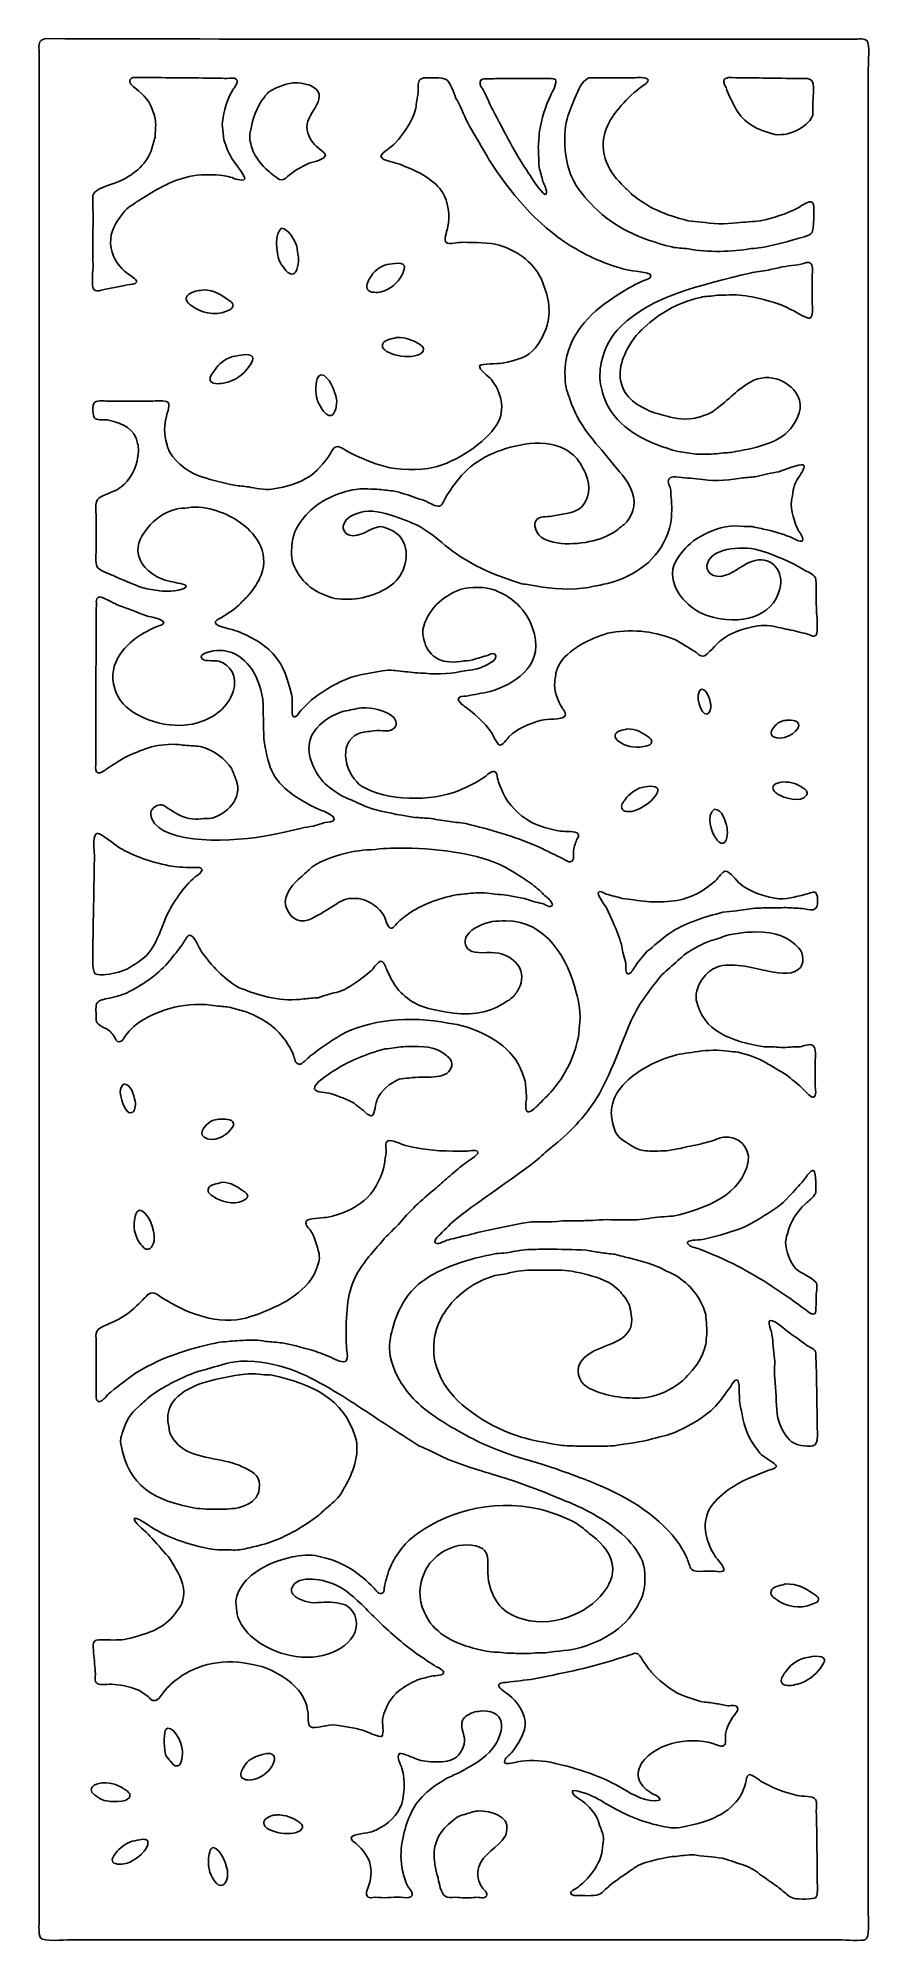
# Model space of a CAD drawing. Header units: centimetres. Extents: x -1.86 to 1.86, y -4.27 to 4.26.
import ezdxf

# ---------------------------------------------------------------- set-up
doc = ezdxf.new("R2010")
doc.units = ezdxf.units.CM
doc.header["$MEASUREMENT"] = 0
doc.layers.add('Layer 1', color=7, linetype='Continuous')

msp = doc.modelspace()

# ---------------------------------------------------------------- linework, layer by layer
at = {"layer": 'Layer 1', "color": 250}
for points, knots in [([(-1.83041, 4.26053), (-0.90757, 4.25784), (0.02499, 4.25831), (0.95158, 4.25831), (0.95158, 4.25831), (1.17769, 4.25831), (1.40388, 4.25831), (1.62999, 4.25831), (1.62999, 4.25831), (1.68433, 4.25831), (1.73868, 4.25831), (1.79302, 4.25831), (1.79302, 4.25831), (1.81489, 4.25831), (1.84257, 4.2631), (1.85237, 4.25018), (1.85237, 4.25018), (1.86444, 4.23427), (1.85763, 4.15734), (1.85763, 4.12752), (1.85763, 4.12752), (1.85763, 4.01767), (1.85763, 3.90779), (1.85763, 3.79794), (1.85763, 3.79794), (1.85763, 3.3748), (1.85763, 2.95154), (1.85763, 2.5284), (1.85763, 2.5284), (1.85763, 0.9021), (1.85763, -0.72469), (1.85763, -2.35098), (1.85763, -2.35098), (1.85763, -2.83348), (1.85763, -3.31612), (1.85763, -3.79862), (1.85763, -3.79862), (1.85763, -3.91339), (1.85763, -4.0282), (1.85763, -4.14297), (1.85763, -4.14297), (1.85763, -4.17462), (1.86492, -4.24634), (1.84485, -4.25677), (1.84485, -4.25677), (1.8305, -4.26424), (1.75308, -4.25825), (1.72765, -4.25825), (1.72765, -4.25825), (1.62799, -4.25825), (1.5283, -4.25825), (1.42864, -4.25825), (1.42864, -4.25825), (1.06732, -4.25825), (0.70588, -4.25825), (0.34455, -4.25825), (0.34455, -4.25825), (-0.20834, -4.25825), (-0.76139, -4.25825), (-1.31428, -4.25825), (-1.31428, -4.25825), (-1.4485, -4.25825), (-1.58275, -4.25825), (-1.71697, -4.25825), (-1.71697, -4.25825), (-1.75059, -4.25825), (-1.83881, -4.2673), (-1.8522, -4.24938), (-1.8522, -4.24938), (-1.86364, -4.23407), (-1.85821, -4.17183), (-1.85821, -4.14593), (-1.85821, -4.14593), (-1.85821, -4.05652), (-1.85821, -3.96709), (-1.85821, -3.87768), (-1.85821, -3.87768), (-1.85821, -3.53312), (-1.85821, -3.18844), (-1.85821, -2.84387), (-1.85821, -2.84387), (-1.85821, -1.52224), (-1.85821, -0.20022), (-1.85821, 1.12141), (-1.85821, 1.12141), (-1.85821, 1.91793), (-1.85821, 2.7147), (-1.85821, 3.51122), (-1.85821, 3.51122), (-1.85821, 3.6989), (-1.85821, 3.88663), (-1.85821, 4.07431), (-1.85821, 4.07431), (-1.85821, 4.11421), (-1.85821, 4.15412), (-1.85821, 4.19402), (-1.85821, 4.19402), (-1.85823, 4.2117), (-1.86267, 4.2333), (-1.8552, 4.24575), (-1.8552, 4.24575), (-1.84933, 4.25555), (-1.8418, 4.25578), (-1.83041, 4.26053)], [0, 0, 0, 0, 0.037037, 0.037037, 0.037037, 0.037037, 0.0740741, 0.0740741, 0.0740741, 0.0740741, 0.1111111, 0.1111111, 0.1111111, 0.1111111, 0.1481481, 0.1481481, 0.1481481, 0.1481481, 0.1851852, 0.1851852, 0.1851852, 0.1851852, 0.2222222, 0.2222222, 0.2222222, 0.2222222, 0.2592593, 0.2592593, 0.2592593, 0.2592593, 0.2962963, 0.2962963, 0.2962963, 0.2962963, 0.3333333, 0.3333333, 0.3333333, 0.3333333, 0.3703704, 0.3703704, 0.3703704, 0.3703704, 0.4074074, 0.4074074, 0.4074074, 0.4074074, 0.4444444, 0.4444444, 0.4444444, 0.4444444, 0.4814815, 0.4814815, 0.4814815, 0.4814815, 0.5185185, 0.5185185, 0.5185185, 0.5185185, 0.5555556, 0.5555556, 0.5555556, 0.5555556, 0.5925926, 0.5925926, 0.5925926, 0.5925926, 0.6296296, 0.6296296, 0.6296296, 0.6296296, 0.6666667, 0.6666667, 0.6666667, 0.6666667, 0.7037037, 0.7037037, 0.7037037, 0.7037037, 0.7407407, 0.7407407, 0.7407407, 0.7407407, 0.7777778, 0.7777778, 0.7777778, 0.7777778, 0.8148148, 0.8148148, 0.8148148, 0.8148148, 0.8518519, 0.8518519, 0.8518519, 0.8518519, 0.8888889, 0.8888889, 0.8888889, 0.8888889, 0.9259259, 0.9259259, 0.9259259, 0.9259259, 1, 1, 1, 1]), ([(-1.43749, 4.08687), (-1.46852, 4.07251), (-1.44599, 4.05282), (-1.42923, 4.03958), (-1.42923, 4.03958), (-1.3842, 4.00403), (-1.36385, 3.98543), (-1.34433, 3.92356), (-1.34433, 3.92356), (-1.33894, 3.90647), (-1.33381, 3.8807), (-1.33757, 3.85706), (-1.33757, 3.85706), (-1.33807, 3.84449), (-1.33857, 3.83193), (-1.33907, 3.81937), (-1.33907, 3.81937), (-1.34508, 3.79843), (-1.35109, 3.77749), (-1.3571, 3.75656), (-1.3571, 3.75656), (-1.38321, 3.69115), (-1.44156, 3.64618), (-1.50586, 3.61837), (-1.50586, 3.61837), (-1.53559, 3.60551), (-1.61197, 3.5901), (-1.6178, 3.55778), (-1.6178, 3.55778), (-1.61755, 3.51664), (-1.6173, 3.4755), (-1.61705, 3.43437), (-1.61705, 3.43437), (-1.6173, 3.41688), (-1.61755, 3.39939), (-1.6178, 3.3819), (-1.6178, 3.3819), (-1.6178, 3.33706), (-1.6184, 3.29223), (-1.61705, 3.24963), (-1.61705, 3.24963), (-1.61621, 3.22338), (-1.62644, 3.15329), (-1.61404, 3.13657), (-1.61404, 3.13657), (-1.60769, 3.128), (-1.59222, 3.12958), (-1.58098, 3.13287), (-1.58098, 3.13287), (-1.54502, 3.1434), (-1.49779, 3.14783), (-1.46228, 3.15726), (-1.46228, 3.15726), (-1.44861, 3.16089), (-1.42736, 3.1583), (-1.42171, 3.16982), (-1.42171, 3.16982), (-1.4188, 3.18198), (-1.45429, 3.20142), (-1.46303, 3.20825), (-1.46303, 3.20825), (-1.49721, 3.23493), (-1.52666, 3.27114), (-1.53591, 3.32205), (-1.53591, 3.32205), (-1.54655, 3.38063), (-1.52318, 3.42492), (-1.5006, 3.45432), (-1.5006, 3.45432), (-1.48963, 3.46859), (-1.47948, 3.4876), (-1.46529, 3.49866), (-1.46529, 3.49866), (-1.44175, 3.51699), (-1.41615, 3.53209), (-1.39016, 3.54817), (-1.39016, 3.54817), (-1.32573, 3.58802), (-1.259, 3.63077), (-1.16928, 3.64571), (-1.16928, 3.64571), (-1.12362, 3.65331), (-1.0541, 3.65187), (-1.01151, 3.64276), (-1.01151, 3.64276), (-0.9892, 3.63798), (-0.9643, 3.62284), (-0.94089, 3.62798), (-0.94089, 3.62798), (-0.93964, 3.62945), (-0.93839, 3.63093), (-0.93714, 3.63241), (-0.93714, 3.63241), (-0.93689, 3.64897), (-0.97852, 3.69849), (-0.98822, 3.7137), (-0.98822, 3.7137), (-1.00509, 3.74012), (-1.02224, 3.77425), (-1.0303, 3.80755), (-1.0303, 3.80755), (-1.03255, 3.82676), (-1.0348, 3.84597), (-1.03706, 3.86518), (-1.03706, 3.86518), (-1.03953, 3.87934), (-1.03625, 3.89605), (-1.03405, 3.90731), (-1.03405, 3.90731), (-1.0244, 3.95666), (-1.01408, 3.99663), (-0.99048, 4.03145), (-0.99048, 4.03145), (-0.98511, 4.03936), (-0.96071, 4.06783), (-0.97545, 4.07948), (-0.97545, 4.07948), (-0.98482, 4.08689), (-1.00272, 4.08243), (-1.01677, 4.08244), (-1.01677, 4.08244), (-1.04532, 4.08293), (-1.07387, 4.08343), (-1.10242, 4.08392), (-1.10242, 4.08392), (-1.2141, 4.0849), (-1.32581, 4.08589), (-1.43749, 4.08687)], [0, 0, 0, 0, 0.030303, 0.030303, 0.030303, 0.030303, 0.0606061, 0.0606061, 0.0606061, 0.0606061, 0.0909091, 0.0909091, 0.0909091, 0.0909091, 0.1212121, 0.1212121, 0.1212121, 0.1212121, 0.1515152, 0.1515152, 0.1515152, 0.1515152, 0.1818182, 0.1818182, 0.1818182, 0.1818182, 0.2121212, 0.2121212, 0.2121212, 0.2121212, 0.2424242, 0.2424242, 0.2424242, 0.2424242, 0.2727273, 0.2727273, 0.2727273, 0.2727273, 0.3030303, 0.3030303, 0.3030303, 0.3030303, 0.3333333, 0.3333333, 0.3333333, 0.3333333, 0.3636364, 0.3636364, 0.3636364, 0.3636364, 0.3939394, 0.3939394, 0.3939394, 0.3939394, 0.4242424, 0.4242424, 0.4242424, 0.4242424, 0.4545455, 0.4545455, 0.4545455, 0.4545455, 0.4848485, 0.4848485, 0.4848485, 0.4848485, 0.5151515, 0.5151515, 0.5151515, 0.5151515, 0.5454545, 0.5454545, 0.5454545, 0.5454545, 0.5757576, 0.5757576, 0.5757576, 0.5757576, 0.6060606, 0.6060606, 0.6060606, 0.6060606, 0.6363636, 0.6363636, 0.6363636, 0.6363636, 0.6666667, 0.6666667, 0.6666667, 0.6666667, 0.6969697, 0.6969697, 0.6969697, 0.6969697, 0.7272727, 0.7272727, 0.7272727, 0.7272727, 0.7575758, 0.7575758, 0.7575758, 0.7575758, 0.7878788, 0.7878788, 0.7878788, 0.7878788, 0.8181818, 0.8181818, 0.8181818, 0.8181818, 0.8484848, 0.8484848, 0.8484848, 0.8484848, 0.8787879, 0.8787879, 0.8787879, 0.8787879, 0.9090909, 0.9090909, 0.9090909, 0.9090909, 0.9393939, 0.9393939, 0.9393939, 0.9393939, 1, 1, 1, 1]), ([(-0.13552, 4.08466), (-0.14368, 4.08072), (-0.15055, 4.08015), (-0.15505, 4.07283), (-0.15505, 4.07283), (-0.16348, 4.05915), (-0.15707, 4.03792), (-0.16031, 4.01815), (-0.16031, 4.01815), (-0.16382, 3.995), (-0.16733, 3.97184), (-0.17083, 3.94869), (-0.17083, 3.94869), (-0.18701, 3.88089), (-0.22479, 3.83802), (-0.26249, 3.79203), (-0.26249, 3.79203), (-0.27452, 3.77735), (-0.32623, 3.74932), (-0.3271, 3.73217), (-0.3271, 3.73217), (-0.31556, 3.71114), (-0.27858, 3.71057), (-0.25422, 3.70187), (-0.25422, 3.70187), (-0.23888, 3.6964), (-0.22396, 3.68974), (-0.20764, 3.6834), (-0.20764, 3.6834), (-0.14664, 3.65968), (-0.08275, 3.62206), (-0.04987, 3.57034), (-0.04987, 3.57034), (-0.02659, 3.53371), (-0.0152, 3.46834), (-0.02809, 3.41146), (-0.02809, 3.41146), (-0.0317, 3.3955), (-0.04765, 3.35546), (-0.0341, 3.34643), (-0.0341, 3.34643), (-0.02202, 3.33838), (0.01985, 3.34791), (0.03953, 3.34791), (0.03953, 3.34791), (0.09707, 3.34792), (0.15788, 3.3482), (0.20331, 3.33461), (0.20331, 3.33461), (0.29628, 3.3068), (0.36142, 3.25351), (0.39789, 3.17056), (0.39789, 3.17056), (0.40164, 3.15923), (0.4054, 3.14789), (0.40916, 3.13657), (0.40916, 3.13657), (0.42555, 3.09531), (0.43465, 3.02632), (0.41817, 2.97621), (0.41817, 2.97621), (0.40563, 2.93806), (0.38763, 2.90271), (0.36483, 2.87423), (0.36483, 2.87423), (0.33209, 2.83333), (0.28042, 2.81815), (0.21683, 2.80699), (0.21683, 2.80699), (0.19251, 2.80272), (0.13165, 2.80583), (0.11541, 2.7959), (0.11541, 2.7959), (0.11028, 2.77763), (0.15707, 2.74669), (0.168, 2.73309), (0.168, 2.73309), (0.2083, 2.68295), (0.2357, 2.59965), (0.19279, 2.53209), (0.19279, 2.53209), (0.14004, 2.44905), (0.01528, 2.36527), (-0.09495, 2.33848), (-0.09495, 2.33848), (-0.14809, 2.32557), (-0.25913, 2.32844), (-0.30832, 2.34292), (-0.30832, 2.34292), (-0.36359, 2.35919), (-0.41624, 2.38049), (-0.46533, 2.40499), (-0.46533, 2.40499), (-0.47694, 2.41078), (-0.51041, 2.4363), (-0.52619, 2.43233), (-0.52619, 2.43233), (-0.54263, 2.4282), (-0.55184, 2.40191), (-0.56075, 2.38947), (-0.56075, 2.38947), (-0.58022, 2.36226), (-0.619, 2.31595), (-0.64714, 2.29858), (-0.64714, 2.29858), (-0.69873, 2.26674), (-0.74368, 2.25403), (-0.81618, 2.24168), (-0.81618, 2.24168), (-0.84468, 2.23682), (-0.89428, 2.24739), (-0.91836, 2.25203), (-0.91836, 2.25203), (-0.94014, 2.25449), (-0.96193, 2.25695), (-0.98372, 2.25941), (-0.98372, 2.25941), (-1.03026, 2.2696), (-1.08197, 2.28216), (-1.12571, 2.29562), (-1.12571, 2.29562), (-1.18568, 2.31409), (-1.24291, 2.35571), (-1.27221, 2.40499), (-1.27221, 2.40499), (-1.28352, 2.42401), (-1.28942, 2.45452), (-1.294, 2.47815), (-1.294, 2.47815), (-1.30178, 2.51832), (-1.29057, 2.56436), (-1.28122, 2.59417), (-1.28122, 2.59417), (-1.27783, 2.60499), (-1.27274, 2.62425), (-1.28273, 2.63185), (-1.28273, 2.63185), (-1.2964, 2.64226), (-1.33497, 2.63629), (-1.35785, 2.63629), (-1.35785, 2.63629), (-1.41795, 2.63629), (-1.47807, 2.63629), (-1.53816, 2.63629), (-1.53816, 2.63629), (-1.55984, 2.63629), (-1.59557, 2.64077), (-1.60878, 2.63111), (-1.60878, 2.63111), (-1.62241, 2.62115), (-1.62068, 2.56686), (-1.60728, 2.55796), (-1.60728, 2.55796), (-1.59476, 2.54964), (-1.56338, 2.55543), (-1.54793, 2.55131), (-1.54793, 2.55131), (-1.48218, 2.53375), (-1.43153, 2.51525), (-1.41721, 2.44711), (-1.41721, 2.44711), (-1.41524, 2.43778), (-1.41224, 2.42344), (-1.4142, 2.41164), (-1.4142, 2.41164), (-1.4157, 2.39711), (-1.41721, 2.38257), (-1.41871, 2.36804), (-1.41871, 2.36804), (-1.43329, 2.31229), (-1.46329, 2.26807), (-1.50736, 2.24094), (-1.50736, 2.24094), (-1.52773, 2.2284), (-1.58676, 2.21146), (-1.59751, 2.19512), (-1.59751, 2.19512), (-1.60818, 2.17891), (-1.60352, 2.14444), (-1.60352, 2.11901), (-1.60352, 2.11901), (-1.60352, 2.06852), (-1.60352, 2.01801), (-1.60352, 1.96752), (-1.60352, 1.96752), (-1.60352, 1.94564), (-1.60715, 1.91297), (-1.59977, 1.89584), (-1.59977, 1.89584), (-1.59265, 1.87933), (-1.54598, 1.86303), (-1.52764, 1.8552), (-1.52764, 1.8552), (-1.48449, 1.83677), (-1.44051, 1.81503), (-1.39392, 1.80052), (-1.39392, 1.80052), (-1.37154, 1.79355), (-1.341, 1.79113), (-1.31879, 1.78648), (-1.31879, 1.78648), (-1.28955, 1.78035), (-1.20916, 1.78772), (-1.20009, 1.80495), (-1.20009, 1.80495), (-1.20109, 1.80741), (-1.20209, 1.80988), (-1.20309, 1.81234), (-1.20309, 1.81234), (-1.23209, 1.82252), (-1.26373, 1.82531), (-1.29324, 1.83451), (-1.29324, 1.83451), (-1.34729, 1.85135), (-1.39981, 1.88921), (-1.41345, 1.94609), (-1.41345, 1.94609), (-1.42598, 1.99835), (-1.3943, 2.03979), (-1.37288, 2.06728), (-1.37288, 2.06728), (-1.34118, 2.10798), (-1.30019, 2.13614), (-1.24441, 2.153), (-1.24441, 2.153), (-1.22836, 2.15786), (-1.21083, 2.15594), (-1.19182, 2.15892), (-1.19182, 2.15892), (-1.10607, 2.17236), (-1.00825, 2.12841), (-0.96193, 2.0961), (-0.96193, 2.0961), (-0.89813, 2.05161), (-0.82186, 1.96508), (-0.86426, 1.85594), (-0.86426, 1.85594), (-0.87589, 1.82602), (-0.89745, 1.79414), (-0.91685, 1.77022), (-0.91685, 1.77022), (-0.92867, 1.75565), (-0.94463, 1.74429), (-0.95667, 1.72958), (-0.95667, 1.72958), (-0.97351, 1.70901), (-1.01925, 1.68144), (-1.04307, 1.66603), (-1.04307, 1.66603), (-1.05052, 1.6612), (-1.07397, 1.65394), (-1.06861, 1.64016), (-1.06861, 1.64016), (-1.06101, 1.62549), (-0.99134, 1.61436), (-0.9717, 1.60617), (-0.9717, 1.60617), (-0.90658, 1.57902), (-0.84536, 1.54731), (-0.80416, 1.4968), (-0.80416, 1.4968), (-0.76041, 1.44317), (-0.7454, 1.39675), (-0.72678, 1.31797), (-0.72678, 1.31797), (-0.72121, 1.29441), (-0.72954, 1.23698), (-0.72002, 1.22265), (-0.72002, 1.22265), (-0.71751, 1.22215), (-0.71501, 1.22166), (-0.7125, 1.22117), (-0.7125, 1.22117), (-0.69974, 1.2268), (-0.69367, 1.24055), (-0.68546, 1.25073), (-0.68546, 1.25073), (-0.66968, 1.26624), (-0.6539, 1.28177), (-0.63813, 1.29728), (-0.63813, 1.29728), (-0.59305, 1.33299), (-0.54144, 1.36586), (-0.48487, 1.38965), (-0.48487, 1.38965), (-0.4313, 1.41218), (-0.36006, 1.42097), (-0.29554, 1.43104), (-0.29554, 1.43104), (-0.28453, 1.43054), (-0.27351, 1.43005), (-0.26249, 1.42956), (-0.26249, 1.42956), (-0.22995, 1.42439), (-0.20304, 1.4234), (-0.17233, 1.41847), (-0.17233, 1.41847), (-0.15756, 1.41823), (-0.14278, 1.41798), (-0.12801, 1.41773), (-0.12801, 1.41773), (-0.07085, 1.40898), (0.00263, 1.41825), (0.04854, 1.42808), (0.04854, 1.42808), (0.06407, 1.4303), (0.0796, 1.43251), (0.09512, 1.43473), (0.09512, 1.43473), (0.12017, 1.44082), (0.14437, 1.45106), (0.16349, 1.46355), (0.16349, 1.46355), (0.17174, 1.46894), (0.19178, 1.48066), (0.18753, 1.49459), (0.18753, 1.49459), (0.18701, 1.49956), (0.18535, 1.50177), (0.18152, 1.50345), (0.18152, 1.50345), (0.17215, 1.50858), (0.16086, 1.50099), (0.15447, 1.49828), (0.15447, 1.49828), (0.13119, 1.49138), (0.10789, 1.48449), (0.0846, 1.47759), (0.0846, 1.47759), (0.0674, 1.47282), (0.04958, 1.47341), (0.02976, 1.4702), (0.02976, 1.4702), (-0.06364, 1.45507), (-0.11865, 1.49761), (-0.13402, 1.56774), (-0.13402, 1.56774), (-0.13684, 1.58061), (-0.14174, 1.59696), (-0.13853, 1.61282), (-0.13853, 1.61282), (-0.12117, 1.6986), (-0.04836, 1.76541), (0.02901, 1.79165), (0.02901, 1.79165), (0.07046, 1.80571), (0.14568, 1.80495), (0.18452, 1.78943), (0.18452, 1.78943), (0.27166, 1.75464), (0.33664, 1.68911), (0.36108, 1.59287), (0.36108, 1.59287), (0.39908, 1.44317), (0.26355, 1.36533), (0.16274, 1.33497), (0.16274, 1.33497), (0.12743, 1.32832), (0.09211, 1.32167), (0.05681, 1.31502), (0.05681, 1.31502), (0.04057, 1.31204), (0.0204, 1.31654), (0.01924, 1.29876), (0.01924, 1.29876), (0.02748, 1.27953), (0.05305, 1.2661), (0.06883, 1.25368), (0.06883, 1.25368), (0.10383, 1.22614), (0.13713, 1.19366), (0.16424, 1.15836), (0.16424, 1.15836), (0.174, 1.14565), (0.19119, 1.10206), (0.20331, 1.09628), (0.20331, 1.09628), (0.21781, 1.08937), (0.23878, 1.12455), (0.24688, 1.13249), (0.24688, 1.13249), (0.28396, 1.16885), (0.33597, 1.19081), (0.39413, 1.20639), (0.39413, 1.20639), (0.41363, 1.21161), (0.48732, 1.2107), (0.49631, 1.22265), (0.49631, 1.22265), (0.50767, 1.23775), (0.4888, 1.25553), (0.48353, 1.26477), (0.48353, 1.26477), (0.47046, 1.28771), (0.44604, 1.33928), (0.45198, 1.37857), (0.45198, 1.37857), (0.45523, 1.40008), (0.45653, 1.42199), (0.464, 1.4399), (0.464, 1.4399), (0.49351, 1.51069), (0.59491, 1.56733), (0.67361, 1.59139), (0.67361, 1.59139), (0.76128, 1.6182), (0.88106, 1.60861), (0.95684, 1.57957), (0.95684, 1.57957), (0.96811, 1.57587), (0.97938, 1.57218), (0.99065, 1.56848), (0.99065, 1.56848), (1.0207, 1.5505), (1.05075, 1.53252), (1.0808, 1.51454), (1.0808, 1.51454), (1.09062, 1.50838), (1.10173, 1.49083), (1.11912, 1.49385), (1.11912, 1.49385), (1.13382, 1.4964), (1.18026, 1.55163), (1.1965, 1.56405), (1.1965, 1.56405), (1.24048, 1.59769), (1.2952, 1.61936), (1.36328, 1.62982), (1.36328, 1.62982), (1.40065, 1.63556), (1.43828, 1.6264), (1.46546, 1.62021), (1.46546, 1.62021), (1.49635, 1.61318), (1.52692, 1.60876), (1.55336, 1.60026), (1.55336, 1.60026), (1.56412, 1.59779), (1.5749, 1.59533), (1.58566, 1.59287), (1.58566, 1.59287), (1.59292, 1.58991), (1.60019, 1.58696), (1.60745, 1.584), (1.60745, 1.584), (1.61551, 1.58226), (1.62013, 1.58597), (1.62398, 1.58843), (1.62398, 1.58843), (1.63129, 1.60776), (1.62917, 1.66157), (1.62548, 1.68598), (1.62548, 1.68598), (1.62473, 1.72194), (1.62398, 1.75791), (1.62323, 1.79387), (1.62323, 1.79387), (1.62321, 1.80993), (1.62597, 1.8327), (1.62022, 1.84412), (1.62022, 1.84412), (1.61058, 1.86327), (1.58292, 1.87233), (1.56463, 1.88328), (1.56463, 1.88328), (1.50909, 1.91652), (1.44736, 1.94214), (1.38131, 1.96457), (1.38131, 1.96457), (1.30196, 1.99151), (1.16696, 1.97984), (1.1394, 1.91801), (1.1394, 1.91801), (1.11742, 1.86871), (1.16661, 1.84043), (1.21378, 1.85446), (1.21378, 1.85446), (1.26478, 1.86963), (1.29506, 1.90902), (1.35051, 1.92245), (1.35051, 1.92245), (1.42746, 1.94108), (1.48102, 1.87164), (1.4617, 1.79534), (1.4617, 1.79534), (1.42909, 1.66656), (1.28574, 1.63013), (1.1394, 1.67415), (1.1394, 1.67415), (1.06975, 1.69511), (0.99317, 1.76652), (0.98088, 1.84412), (0.98088, 1.84412), (0.97214, 1.8993), (1.0074, 1.9398), (1.02896, 1.96678), (1.02896, 1.96678), (1.07419, 2.02339), (1.18829, 2.09131), (1.30168, 2.07467), (1.30168, 2.07467), (1.3137, 2.07443), (1.32572, 2.07418), (1.33774, 2.07393), (1.33774, 2.07393), (1.35953, 2.06925), (1.38132, 2.06457), (1.4031, 2.05989), (1.4031, 2.05989), (1.44089, 2.0519), (1.48699, 2.03687), (1.51955, 2.02221), (1.51955, 2.02221), (1.53105, 2.01703), (1.54965, 2.00389), (1.56312, 2.01112), (1.56312, 2.01112), (1.56797, 2.03006), (1.54895, 2.04665), (1.54209, 2.06063), (1.54209, 2.06063), (1.53049, 2.08428), (1.50683, 2.15083), (1.51354, 2.18921), (1.51354, 2.18921), (1.51873, 2.21889), (1.52184, 2.25646), (1.53533, 2.27937), (1.53533, 2.27937), (1.54447, 2.2949), (1.56927, 2.32607), (1.56989, 2.34513), (1.56989, 2.34513), (1.56863, 2.3471), (1.56738, 2.34908), (1.56613, 2.35105), (1.56613, 2.35105), (1.54666, 2.35691), (1.48042, 2.32616), (1.45644, 2.32001), (1.45644, 2.32001), (1.43992, 2.31705), (1.42338, 2.3141), (1.40686, 2.31114), (1.40686, 2.31114), (1.39008, 2.30695), (1.3733, 2.30277), (1.35652, 2.29858), (1.35652, 2.29858), (1.33624, 2.29661), (1.31595, 2.29464), (1.29567, 2.29267), (1.29567, 2.29267), (1.24505, 2.28343), (1.17387, 2.27577), (1.11611, 2.28528), (1.11611, 2.28528), (1.0781, 2.29154), (1.04387, 2.29029), (1.00793, 2.29636), (1.00793, 2.29636), (0.99147, 2.29914), (0.97084, 2.29782), (0.96435, 2.28823), (0.96435, 2.28823), (0.95455, 2.27376), (0.97002, 2.25231), (0.97262, 2.23798), (0.97262, 2.23798), (0.97287, 2.22665), (0.97312, 2.21532), (0.97337, 2.20399), (0.97337, 2.20399), (0.978, 2.17564), (0.97764, 2.11906), (0.97187, 2.09093), (0.97187, 2.09093), (0.94487, 1.95947), (0.85297, 1.87734), (0.73596, 1.83377), (0.73596, 1.83377), (0.69538, 1.81866), (0.65077, 1.81134), (0.60374, 1.802), (0.60374, 1.802), (0.53737, 1.78881), (0.433, 1.79482), (0.37234, 1.80791), (0.37234, 1.80791), (0.34981, 1.81136), (0.32727, 1.8148), (0.30473, 1.81825), (0.30473, 1.81825), (0.18478, 1.85452), (0.08299, 1.89874), (-0.00555, 1.96457), (-0.00555, 1.96457), (-0.05006, 1.99766), (-0.08987, 2.03642), (-0.13853, 2.06581), (-0.13853, 2.06581), (-0.17641, 2.08869), (-0.21825, 2.10348), (-0.26324, 2.11901), (-0.26324, 2.11901), (-0.29675, 2.13058), (-0.3514, 2.14951), (-0.40072, 2.14118), (-0.40072, 2.14118), (-0.44158, 2.13428), (-0.47102, 2.12228), (-0.48937, 2.09389), (-0.48937, 2.09389), (-0.505, 2.06972), (-0.49091, 2.04184), (-0.46759, 2.03551), (-0.46759, 2.03551), (-0.42205, 2.02315), (-0.37852, 2.06594), (-0.33686, 2.0732), (-0.33686, 2.0732), (-0.31557, 2.0769), (-0.29997, 2.06593), (-0.28653, 2.06063), (-0.28653, 2.06063), (-0.21803, 2.03364), (-0.19616, 1.95887), (-0.22793, 1.87959), (-0.22793, 1.87959), (-0.25678, 1.80758), (-0.33936, 1.76787), (-0.42777, 1.75248), (-0.42777, 1.75248), (-0.46182, 1.74656), (-0.51507, 1.74643), (-0.54572, 1.75544), (-0.54572, 1.75544), (-0.63408, 1.78142), (-0.68933, 1.83042), (-0.72152, 1.91136), (-0.72152, 1.91136), (-0.72716, 1.92553), (-0.72744, 1.94369), (-0.72753, 1.96309), (-0.72753, 1.96309), (-0.7278, 2.02247), (-0.71343, 2.05653), (-0.68921, 2.09241), (-0.68921, 2.09241), (-0.64387, 2.15959), (-0.58239, 2.19846), (-0.49764, 2.22764), (-0.49764, 2.22764), (-0.46867, 2.23761), (-0.41156, 2.24833), (-0.37067, 2.24168), (-0.37067, 2.24168), (-0.36241, 2.24168), (-0.35414, 2.24168), (-0.34588, 2.24168), (-0.34588, 2.24168), (-0.32184, 2.23922), (-0.2978, 2.23675), (-0.27376, 2.23429), (-0.27376, 2.23429), (-0.23781, 2.22684), (-0.20097, 2.21439), (-0.17008, 2.20251), (-0.17008, 2.20251), (-0.15462, 2.19657), (-0.139, 2.19432), (-0.125, 2.18774), (-0.125, 2.18774), (-0.11375, 2.18244), (-0.07931, 2.16093), (-0.06415, 2.16631), (-0.06415, 2.16631), (-0.0493, 2.17157), (-0.04393, 2.19271), (-0.03635, 2.20547), (-0.03635, 2.20547), (-0.01901, 2.23467), (0.00113, 2.26293), (0.02225, 2.28897), (0.02225, 2.28897), (0.08448, 2.36574), (0.17941, 2.41705), (0.29647, 2.43972), (0.29647, 2.43972), (0.35142, 2.45037), (0.42248, 2.45217), (0.47001, 2.43381), (0.47001, 2.43381), (0.54139, 2.40624), (0.57406, 2.3599), (0.59923, 2.28676), (0.59923, 2.28676), (0.61686, 2.23553), (0.59319, 2.17263), (0.56016, 2.15226), (0.56016, 2.15226), (0.52907, 2.13309), (0.48119, 2.12879), (0.43846, 2.12123), (0.43846, 2.12123), (0.41349, 2.11681), (0.38452, 2.12151), (0.37159, 2.10571), (0.37159, 2.10571), (0.36639, 2.09936), (0.36187, 2.08799), (0.36333, 2.07763), (0.36333, 2.07763), (0.36968, 2.03246), (0.40391, 2.01368), (0.44597, 2.00447), (0.44597, 2.00447), (0.53743, 1.98445), (0.65065, 2.00941), (0.70817, 2.0429), (0.70817, 2.0429), (0.72817, 2.05455), (0.74518, 2.07045), (0.76301, 2.08428), (0.76301, 2.08428), (0.7964, 2.11019), (0.82155, 2.17354), (0.79982, 2.22838), (0.79982, 2.22838), (0.77533, 2.29019), (0.73936, 2.32186), (0.70216, 2.36878), (0.70216, 2.36878), (0.63349, 2.45539), (0.55738, 2.52614), (0.52035, 2.64515), (0.52035, 2.64515), (0.51534, 2.65944), (0.51033, 2.67373), (0.50532, 2.68801), (0.50532, 2.68801), (0.49476, 2.7295), (0.49581, 2.79933), (0.50607, 2.8395), (0.50607, 2.8395), (0.54011, 2.97282), (0.64658, 3.05871), (0.75174, 3.12326), (0.75174, 3.12326), (0.78315, 3.14254), (0.81705, 3.1625), (0.85166, 3.17721), (0.85166, 3.17721), (0.86164, 3.18145), (0.8858, 3.18547), (0.88246, 3.19938), (0.88246, 3.19938), (0.87931, 3.21499), (0.79591, 3.21943), (0.77578, 3.2245), (0.77578, 3.2245), (0.6782, 3.24907), (0.59422, 3.2887), (0.51884, 3.33535), (0.51884, 3.33535), (0.37546, 3.42408), (0.24665, 3.57609), (0.15748, 3.71887), (0.15748, 3.71887), (0.13394, 3.75926), (0.1104, 3.79967), (0.08686, 3.84006), (0.08686, 3.84006), (0.06448, 3.87755), (0.04621, 3.91661), (0.02826, 3.95755), (0.02826, 3.95755), (0.022, 3.96938), (0.01574, 3.9812), (0.00948, 3.99303), (0.00948, 3.99303), (-0.00043, 4.0174), (-0.01448, 4.06495), (-0.03485, 4.07727), (-0.03485, 4.07727), (-0.05259, 4.088), (-0.10705, 4.08482), (-0.13552, 4.08466)], [0, 0, 0, 0, 0.0050505, 0.0050505, 0.0050505, 0.0050505, 0.010101, 0.010101, 0.010101, 0.010101, 0.0151515, 0.0151515, 0.0151515, 0.0151515, 0.020202, 0.020202, 0.020202, 0.020202, 0.0252525, 0.0252525, 0.0252525, 0.0252525, 0.030303, 0.030303, 0.030303, 0.030303, 0.0353535, 0.0353535, 0.0353535, 0.0353535, 0.040404, 0.040404, 0.040404, 0.040404, 0.0454545, 0.0454545, 0.0454545, 0.0454545, 0.0505051, 0.0505051, 0.0505051, 0.0505051, 0.0555556, 0.0555556, 0.0555556, 0.0555556, 0.0606061, 0.0606061, 0.0606061, 0.0606061, 0.0656566, 0.0656566, 0.0656566, 0.0656566, 0.0707071, 0.0707071, 0.0707071, 0.0707071, 0.0757576, 0.0757576, 0.0757576, 0.0757576, 0.0808081, 0.0808081, 0.0808081, 0.0808081, 0.0858586, 0.0858586, 0.0858586, 0.0858586, 0.0909091, 0.0909091, 0.0909091, 0.0909091, 0.0959596, 0.0959596, 0.0959596, 0.0959596, 0.1010101, 0.1010101, 0.1010101, 0.1010101, 0.1060606, 0.1060606, 0.1060606, 0.1060606, 0.1111111, 0.1111111, 0.1111111, 0.1111111, 0.1161616, 0.1161616, 0.1161616, 0.1161616, 0.1212121, 0.1212121, 0.1212121, 0.1212121, 0.1262626, 0.1262626, 0.1262626, 0.1262626, 0.1313131, 0.1313131, 0.1313131, 0.1313131, 0.1363636, 0.1363636, 0.1363636, 0.1363636, 0.1414141, 0.1414141, 0.1414141, 0.1414141, 0.1464646, 0.1464646, 0.1464646, 0.1464646, 0.1515152, 0.1515152, 0.1515152, 0.1515152, 0.1565657, 0.1565657, 0.1565657, 0.1565657, 0.1616162, 0.1616162, 0.1616162, 0.1616162, 0.1666667, 0.1666667, 0.1666667, 0.1666667, 0.1717172, 0.1717172, 0.1717172, 0.1717172, 0.1767677, 0.1767677, 0.1767677, 0.1767677, 0.1818182, 0.1818182, 0.1818182, 0.1818182, 0.1868687, 0.1868687, 0.1868687, 0.1868687, 0.1919192, 0.1919192, 0.1919192, 0.1919192, 0.1969697, 0.1969697, 0.1969697, 0.1969697, 0.2020202, 0.2020202, 0.2020202, 0.2020202, 0.2070707, 0.2070707, 0.2070707, 0.2070707, 0.2121212, 0.2121212, 0.2121212, 0.2121212, 0.2171717, 0.2171717, 0.2171717, 0.2171717, 0.2222222, 0.2222222, 0.2222222, 0.2222222, 0.2272727, 0.2272727, 0.2272727, 0.2272727, 0.2323232, 0.2323232, 0.2323232, 0.2323232, 0.2373737, 0.2373737, 0.2373737, 0.2373737, 0.2424242, 0.2424242, 0.2424242, 0.2424242, 0.2474747, 0.2474747, 0.2474747, 0.2474747, 0.2525253, 0.2525253, 0.2525253, 0.2525253, 0.2575758, 0.2575758, 0.2575758, 0.2575758, 0.2626263, 0.2626263, 0.2626263, 0.2626263, 0.2676768, 0.2676768, 0.2676768, 0.2676768, 0.2727273, 0.2727273, 0.2727273, 0.2727273, 0.2777778, 0.2777778, 0.2777778, 0.2777778, 0.2828283, 0.2828283, 0.2828283, 0.2828283, 0.2878788, 0.2878788, 0.2878788, 0.2878788, 0.2929293, 0.2929293, 0.2929293, 0.2929293, 0.2979798, 0.2979798, 0.2979798, 0.2979798, 0.3030303, 0.3030303, 0.3030303, 0.3030303, 0.3080808, 0.3080808, 0.3080808, 0.3080808, 0.3131313, 0.3131313, 0.3131313, 0.3131313, 0.3181818, 0.3181818, 0.3181818, 0.3181818, 0.3232323, 0.3232323, 0.3232323, 0.3232323, 0.3282828, 0.3282828, 0.3282828, 0.3282828, 0.3333333, 0.3333333, 0.3333333, 0.3333333, 0.3383838, 0.3383838, 0.3383838, 0.3383838, 0.3434343, 0.3434343, 0.3434343, 0.3434343, 0.3484848, 0.3484848, 0.3484848, 0.3484848, 0.3535354, 0.3535354, 0.3535354, 0.3535354, 0.3585859, 0.3585859, 0.3585859, 0.3585859, 0.3636364, 0.3636364, 0.3636364, 0.3636364, 0.3686869, 0.3686869, 0.3686869, 0.3686869, 0.3737374, 0.3737374, 0.3737374, 0.3737374, 0.3787879, 0.3787879, 0.3787879, 0.3787879, 0.3838384, 0.3838384, 0.3838384, 0.3838384, 0.3888889, 0.3888889, 0.3888889, 0.3888889, 0.3939394, 0.3939394, 0.3939394, 0.3939394, 0.3989899, 0.3989899, 0.3989899, 0.3989899, 0.4040404, 0.4040404, 0.4040404, 0.4040404, 0.4090909, 0.4090909, 0.4090909, 0.4090909, 0.4141414, 0.4141414, 0.4141414, 0.4141414, 0.4191919, 0.4191919, 0.4191919, 0.4191919, 0.4242424, 0.4242424, 0.4242424, 0.4242424, 0.4292929, 0.4292929, 0.4292929, 0.4292929, 0.4343434, 0.4343434, 0.4343434, 0.4343434, 0.4393939, 0.4393939, 0.4393939, 0.4393939, 0.4444444, 0.4444444, 0.4444444, 0.4444444, 0.4494949, 0.4494949, 0.4494949, 0.4494949, 0.4545455, 0.4545455, 0.4545455, 0.4545455, 0.459596, 0.459596, 0.459596, 0.459596, 0.4646465, 0.4646465, 0.4646465, 0.4646465, 0.469697, 0.469697, 0.469697, 0.469697, 0.4747475, 0.4747475, 0.4747475, 0.4747475, 0.479798, 0.479798, 0.479798, 0.479798, 0.4848485, 0.4848485, 0.4848485, 0.4848485, 0.489899, 0.489899, 0.489899, 0.489899, 0.4949495, 0.4949495, 0.4949495, 0.4949495, 0.5, 0.5, 0.5, 0.5, 0.5050505, 0.5050505, 0.5050505, 0.5050505, 0.510101, 0.510101, 0.510101, 0.510101, 0.5151515, 0.5151515, 0.5151515, 0.5151515, 0.520202, 0.520202, 0.520202, 0.520202, 0.5252525, 0.5252525, 0.5252525, 0.5252525, 0.530303, 0.530303, 0.530303, 0.530303, 0.5353535, 0.5353535, 0.5353535, 0.5353535, 0.540404, 0.540404, 0.540404, 0.540404, 0.5454545, 0.5454545, 0.5454545, 0.5454545, 0.5505051, 0.5505051, 0.5505051, 0.5505051, 0.5555556, 0.5555556, 0.5555556, 0.5555556, 0.5606061, 0.5606061, 0.5606061, 0.5606061, 0.5656566, 0.5656566, 0.5656566, 0.5656566, 0.5707071, 0.5707071, 0.5707071, 0.5707071, 0.5757576, 0.5757576, 0.5757576, 0.5757576, 0.5808081, 0.5808081, 0.5808081, 0.5808081, 0.5858586, 0.5858586, 0.5858586, 0.5858586, 0.5909091, 0.5909091, 0.5909091, 0.5909091, 0.5959596, 0.5959596, 0.5959596, 0.5959596, 0.6010101, 0.6010101, 0.6010101, 0.6010101, 0.6060606, 0.6060606, 0.6060606, 0.6060606, 0.6111111, 0.6111111, 0.6111111, 0.6111111, 0.6161616, 0.6161616, 0.6161616, 0.6161616, 0.6212121, 0.6212121, 0.6212121, 0.6212121, 0.6262626, 0.6262626, 0.6262626, 0.6262626, 0.6313131, 0.6313131, 0.6313131, 0.6313131, 0.6363636, 0.6363636, 0.6363636, 0.6363636, 0.6414141, 0.6414141, 0.6414141, 0.6414141, 0.6464646, 0.6464646, 0.6464646, 0.6464646, 0.6515152, 0.6515152, 0.6515152, 0.6515152, 0.6565657, 0.6565657, 0.6565657, 0.6565657, 0.6616162, 0.6616162, 0.6616162, 0.6616162, 0.6666667, 0.6666667, 0.6666667, 0.6666667, 0.6717172, 0.6717172, 0.6717172, 0.6717172, 0.6767677, 0.6767677, 0.6767677, 0.6767677, 0.6818182, 0.6818182, 0.6818182, 0.6818182, 0.6868687, 0.6868687, 0.6868687, 0.6868687, 0.6919192, 0.6919192, 0.6919192, 0.6919192, 0.6969697, 0.6969697, 0.6969697, 0.6969697, 0.7020202, 0.7020202, 0.7020202, 0.7020202, 0.7070707, 0.7070707, 0.7070707, 0.7070707, 0.7121212, 0.7121212, 0.7121212, 0.7121212, 0.7171717, 0.7171717, 0.7171717, 0.7171717, 0.7222222, 0.7222222, 0.7222222, 0.7222222, 0.7272727, 0.7272727, 0.7272727, 0.7272727, 0.7323232, 0.7323232, 0.7323232, 0.7323232, 0.7373737, 0.7373737, 0.7373737, 0.7373737, 0.7424242, 0.7424242, 0.7424242, 0.7424242, 0.7474747, 0.7474747, 0.7474747, 0.7474747, 0.7525253, 0.7525253, 0.7525253, 0.7525253, 0.7575758, 0.7575758, 0.7575758, 0.7575758, 0.7626263, 0.7626263, 0.7626263, 0.7626263, 0.7676768, 0.7676768, 0.7676768, 0.7676768, 0.7727273, 0.7727273, 0.7727273, 0.7727273, 0.7777778, 0.7777778, 0.7777778, 0.7777778, 0.7828283, 0.7828283, 0.7828283, 0.7828283, 0.7878788, 0.7878788, 0.7878788, 0.7878788, 0.7929293, 0.7929293, 0.7929293, 0.7929293, 0.7979798, 0.7979798, 0.7979798, 0.7979798, 0.8030303, 0.8030303, 0.8030303, 0.8030303, 0.8080808, 0.8080808, 0.8080808, 0.8080808, 0.8131313, 0.8131313, 0.8131313, 0.8131313, 0.8181818, 0.8181818, 0.8181818, 0.8181818, 0.8232323, 0.8232323, 0.8232323, 0.8232323, 0.8282828, 0.8282828, 0.8282828, 0.8282828, 0.8333333, 0.8333333, 0.8333333, 0.8333333, 0.8383838, 0.8383838, 0.8383838, 0.8383838, 0.8434343, 0.8434343, 0.8434343, 0.8434343, 0.8484848, 0.8484848, 0.8484848, 0.8484848, 0.8535354, 0.8535354, 0.8535354, 0.8535354, 0.8585859, 0.8585859, 0.8585859, 0.8585859, 0.8636364, 0.8636364, 0.8636364, 0.8636364, 0.8686869, 0.8686869, 0.8686869, 0.8686869, 0.8737374, 0.8737374, 0.8737374, 0.8737374, 0.8787879, 0.8787879, 0.8787879, 0.8787879, 0.8838384, 0.8838384, 0.8838384, 0.8838384, 0.8888889, 0.8888889, 0.8888889, 0.8888889, 0.8939394, 0.8939394, 0.8939394, 0.8939394, 0.8989899, 0.8989899, 0.8989899, 0.8989899, 0.9040404, 0.9040404, 0.9040404, 0.9040404, 0.9090909, 0.9090909, 0.9090909, 0.9090909, 0.9141414, 0.9141414, 0.9141414, 0.9141414, 0.9191919, 0.9191919, 0.9191919, 0.9191919, 0.9242424, 0.9242424, 0.9242424, 0.9242424, 0.9292929, 0.9292929, 0.9292929, 0.9292929, 0.9343434, 0.9343434, 0.9343434, 0.9343434, 0.9393939, 0.9393939, 0.9393939, 0.9393939, 0.9444444, 0.9444444, 0.9444444, 0.9444444, 0.9494949, 0.9494949, 0.9494949, 0.9494949, 0.9545455, 0.9545455, 0.9545455, 0.9545455, 0.959596, 0.959596, 0.959596, 0.959596, 0.9646465, 0.9646465, 0.9646465, 0.9646465, 0.969697, 0.969697, 0.969697, 0.969697, 0.9747475, 0.9747475, 0.9747475, 0.9747475, 0.979798, 0.979798, 0.979798, 0.979798, 0.9848485, 0.9848485, 0.9848485, 0.9848485, 0.989899, 0.989899, 0.989899, 0.989899, 1, 1, 1, 1]), ([(-0.7125, 4.06323), (-0.72302, 4.06175), (-0.73354, 4.06027), (-0.74406, 4.05879), (-0.74406, 4.05879), (-0.77726, 4.04879), (-0.80866, 4.03762), (-0.83271, 4.01889), (-0.83271, 4.01889), (-0.83822, 4.01224), (-0.84373, 4.00559), (-0.84924, 3.99894), (-0.84924, 3.99894), (-0.88372, 3.95399), (-0.90221, 3.90308), (-0.91385, 3.83415), (-0.91385, 3.83415), (-0.91783, 3.81057), (-0.90965, 3.7862), (-0.90408, 3.76838), (-0.90408, 3.76838), (-0.89273, 3.7321), (-0.8592, 3.68926), (-0.83196, 3.66788), (-0.83196, 3.66788), (-0.8184, 3.65724), (-0.79258, 3.63114), (-0.77486, 3.62798), (-0.77486, 3.62798), (-0.75796, 3.62496), (-0.74672, 3.64275), (-0.73805, 3.64941), (-0.73805, 3.64941), (-0.71223, 3.66921), (-0.68356, 3.68664), (-0.65165, 3.7004), (-0.65165, 3.7004), (-0.63421, 3.70792), (-0.57578, 3.71939), (-0.57502, 3.73882), (-0.57502, 3.73882), (-0.58192, 3.7526), (-0.59642, 3.76141), (-0.60808, 3.7706), (-0.60808, 3.7706), (-0.63213, 3.78956), (-0.65005, 3.81686), (-0.65766, 3.85188), (-0.65766, 3.85188), (-0.67262, 3.9207), (-0.55318, 3.99178), (-0.62761, 4.0418), (-0.62761, 4.0418), (-0.63723, 4.04826), (-0.64686, 4.05225), (-0.65992, 4.05584), (-0.65992, 4.05584), (-0.67543, 4.06011), (-0.6934, 4.06221), (-0.7125, 4.06323)], [0, 0, 0, 0, 0.0625, 0.0625, 0.0625, 0.0625, 0.125, 0.125, 0.125, 0.125, 0.1875, 0.1875, 0.1875, 0.1875, 0.25, 0.25, 0.25, 0.25, 0.3125, 0.3125, 0.3125, 0.3125, 0.375, 0.375, 0.375, 0.375, 0.4375, 0.4375, 0.4375, 0.4375, 0.5, 0.5, 0.5, 0.5, 0.5625, 0.5625, 0.5625, 0.5625, 0.625, 0.625, 0.625, 0.625, 0.6875, 0.6875, 0.6875, 0.6875, 0.75, 0.75, 0.75, 0.75, 0.8125, 0.8125, 0.8125, 0.8125, 0.875, 0.875, 0.875, 0.875, 1, 1, 1, 1]), ([(0.18603, 4.08244), (0.16338, 4.07413), (0.12365, 4.09197), (0.11766, 4.06766), (0.11766, 4.06766), (0.11389, 4.05239), (0.12733, 4.03969), (0.13193, 4.03071), (0.13193, 4.03071), (0.14708, 4.00114), (0.15916, 3.97037), (0.17401, 3.94204), (0.17401, 3.94204), (0.22616, 3.84247), (0.27596, 3.74543), (0.33628, 3.65532), (0.33628, 3.65532), (0.35116, 3.6331), (0.38708, 3.57233), (0.40991, 3.56295), (0.40991, 3.56295), (0.41141, 3.56369), (0.41291, 3.56443), (0.41442, 3.56516), (0.41442, 3.56516), (0.41868, 3.58338), (0.40445, 3.60409), (0.39939, 3.62059), (0.39939, 3.62059), (0.39363, 3.64177), (0.38787, 3.66296), (0.38211, 3.68414), (0.38211, 3.68414), (0.38136, 3.70261), (0.38061, 3.72109), (0.37986, 3.73956), (0.37986, 3.73956), (0.37936, 3.75089), (0.37886, 3.76222), (0.37835, 3.77355), (0.37835, 3.77355), (0.38011, 3.79794), (0.38186, 3.82233), (0.38361, 3.84671), (0.38361, 3.84671), (0.39432, 3.90134), (0.41037, 3.95983), (0.4332, 4.00485), (0.4332, 4.00485), (0.44096, 4.02015), (0.46525, 4.06295), (0.45499, 4.07801), (0.45499, 4.07801), (0.43303, 4.08606), (0.39382, 4.08106), (0.36483, 4.0817), (0.36483, 4.0817), (0.30524, 4.08195), (0.24562, 4.08219), (0.18603, 4.08244)], [0, 0, 0, 0, 0.0625, 0.0625, 0.0625, 0.0625, 0.125, 0.125, 0.125, 0.125, 0.1875, 0.1875, 0.1875, 0.1875, 0.25, 0.25, 0.25, 0.25, 0.3125, 0.3125, 0.3125, 0.3125, 0.375, 0.375, 0.375, 0.375, 0.4375, 0.4375, 0.4375, 0.4375, 0.5, 0.5, 0.5, 0.5, 0.5625, 0.5625, 0.5625, 0.5625, 0.625, 0.625, 0.625, 0.625, 0.6875, 0.6875, 0.6875, 0.6875, 0.75, 0.75, 0.75, 0.75, 0.8125, 0.8125, 0.8125, 0.8125, 0.875, 0.875, 0.875, 0.875, 1, 1, 1, 1]), ([(0.60449, 4.0854), (0.57, 4.06848), (0.5584, 4.02921), (0.54289, 3.99376), (0.54289, 3.99376), (0.53045, 3.96535), (0.51584, 3.93308), (0.50757, 3.90065), (0.50757, 3.90065), (0.48567, 3.8147), (0.49976, 3.70614), (0.52861, 3.64054), (0.52861, 3.64054), (0.55156, 3.58836), (0.59086, 3.5431), (0.62928, 3.50531), (0.62928, 3.50531), (0.7219, 3.41423), (0.82791, 3.3641), (0.97637, 3.32722), (0.97637, 3.32722), (0.99951, 3.32147), (1.02639, 3.32308), (1.0515, 3.31835), (1.0515, 3.31835), (1.1339, 3.30284), (1.25068, 3.30452), (1.33248, 3.31983), (1.33248, 3.31983), (1.34801, 3.32131), (1.36354, 3.32278), (1.37906, 3.32426), (1.37906, 3.32426), (1.42849, 3.33498), (1.4819, 3.3468), (1.52706, 3.36047), (1.52706, 3.36047), (1.55239, 3.36814), (1.59254, 3.37423), (1.60595, 3.39225), (1.60595, 3.39225), (1.61206, 3.40047), (1.61723, 3.50445), (1.61121, 3.52009), (1.61121, 3.52009), (1.60956, 3.52437), (1.60494, 3.5287), (1.59994, 3.52969), (1.59994, 3.52969), (1.58529, 3.53259), (1.54956, 3.5054), (1.53758, 3.4994), (1.53758, 3.4994), (1.48987, 3.4755), (1.43311, 3.45646), (1.37305, 3.44397), (1.37305, 3.44397), (1.33824, 3.44127), (1.30343, 3.43856), (1.26862, 3.43585), (1.26862, 3.43585), (1.22085, 3.42825), (1.15369, 3.43073), (1.10935, 3.4388), (1.10935, 3.4388), (1.08957, 3.44077), (1.06978, 3.44274), (1.05, 3.44471), (1.05, 3.44471), (0.94151, 3.47112), (0.87278, 3.50351), (0.79832, 3.56221), (0.79832, 3.56221), (0.7868, 3.57378), (0.77528, 3.58536), (0.76376, 3.59694), (0.76376, 3.59694), (0.70165, 3.65568), (0.63961, 3.74436), (0.68413, 3.86001), (0.68413, 3.86001), (0.69754, 3.89485), (0.71885, 3.92253), (0.74047, 3.94943), (0.74047, 3.94943), (0.76678, 3.98214), (0.79889, 4.01296), (0.83213, 4.03884), (0.83213, 4.03884), (0.84344, 4.04765), (0.87018, 4.05887), (0.87119, 4.07653), (0.87119, 4.07653), (0.86267, 4.0906), (0.82573, 4.0854), (0.80358, 4.0854), (0.80358, 4.0854), (0.73722, 4.0854), (0.67085, 4.0854), (0.60449, 4.0854)], [0, 0, 0, 0, 0.0384615, 0.0384615, 0.0384615, 0.0384615, 0.0769231, 0.0769231, 0.0769231, 0.0769231, 0.1153846, 0.1153846, 0.1153846, 0.1153846, 0.1538462, 0.1538462, 0.1538462, 0.1538462, 0.1923077, 0.1923077, 0.1923077, 0.1923077, 0.2307692, 0.2307692, 0.2307692, 0.2307692, 0.2692308, 0.2692308, 0.2692308, 0.2692308, 0.3076923, 0.3076923, 0.3076923, 0.3076923, 0.3461538, 0.3461538, 0.3461538, 0.3461538, 0.3846154, 0.3846154, 0.3846154, 0.3846154, 0.4230769, 0.4230769, 0.4230769, 0.4230769, 0.4615385, 0.4615385, 0.4615385, 0.4615385, 0.5, 0.5, 0.5, 0.5, 0.5384615, 0.5384615, 0.5384615, 0.5384615, 0.5769231, 0.5769231, 0.5769231, 0.5769231, 0.6153846, 0.6153846, 0.6153846, 0.6153846, 0.6538462, 0.6538462, 0.6538462, 0.6538462, 0.6923077, 0.6923077, 0.6923077, 0.6923077, 0.7307692, 0.7307692, 0.7307692, 0.7307692, 0.7692308, 0.7692308, 0.7692308, 0.7692308, 0.8076923, 0.8076923, 0.8076923, 0.8076923, 0.8461538, 0.8461538, 0.8461538, 0.8461538, 0.8846154, 0.8846154, 0.8846154, 0.8846154, 0.9230769, 0.9230769, 0.9230769, 0.9230769, 1, 1, 1, 1]), ([(1.22956, 4.08614), (1.22105, 4.08267), (1.21268, 4.08251), (1.21002, 4.07357), (1.21002, 4.07357), (1.20618, 4.06064), (1.21675, 4.04922), (1.21979, 4.04106), (1.21979, 4.04106), (1.23116, 4.01054), (1.24327, 3.98543), (1.25735, 3.95829), (1.25735, 3.95829), (1.29312, 3.88936), (1.34215, 3.85864), (1.42414, 3.83489), (1.42414, 3.83489), (1.4973, 3.81369), (1.58699, 3.86801), (1.60595, 3.911), (1.60595, 3.911), (1.61408, 3.92943), (1.60587, 3.95403), (1.6097, 3.97751), (1.6097, 3.97751), (1.61045, 3.99499), (1.61121, 4.01249), (1.61196, 4.02997), (1.61196, 4.02997), (1.61196, 4.04856), (1.61286, 4.06707), (1.60219, 4.07505), (1.60219, 4.07505), (1.58229, 4.08995), (1.5368, 4.07767), (1.50678, 4.08244), (1.50678, 4.08244), (1.41438, 4.08367), (1.32195, 4.0849), (1.22956, 4.08614)], [0, 0, 0, 0, 0.0909091, 0.0909091, 0.0909091, 0.0909091, 0.1818182, 0.1818182, 0.1818182, 0.1818182, 0.2727273, 0.2727273, 0.2727273, 0.2727273, 0.3636364, 0.3636364, 0.3636364, 0.3636364, 0.4545455, 0.4545455, 0.4545455, 0.4545455, 0.5454545, 0.5454545, 0.5454545, 0.5454545, 0.6363636, 0.6363636, 0.6363636, 0.6363636, 0.7272727, 0.7272727, 0.7272727, 0.7272727, 0.8181818, 0.8181818, 0.8181818, 0.8181818, 1, 1, 1, 1]), ([(-0.77186, 3.41072), (-0.80438, 3.39316), (-0.79594, 3.29878), (-0.78237, 3.26588), (-0.78237, 3.26588), (-0.77674, 3.25224), (-0.76769, 3.24108), (-0.75908, 3.23041), (-0.75908, 3.23041), (-0.75218, 3.22186), (-0.73784, 3.20146), (-0.71927, 3.20603), (-0.71927, 3.20603), (-0.70329, 3.20996), (-0.69287, 3.25985), (-0.69673, 3.28362), (-0.69673, 3.28362), (-0.69923, 3.29938), (-0.70174, 3.31515), (-0.70424, 3.33091), (-0.70424, 3.33091), (-0.7122, 3.35658), (-0.7415, 3.40948), (-0.77186, 3.41072)], [0, 0, 0, 0, 0.1428571, 0.1428571, 0.1428571, 0.1428571, 0.2857143, 0.2857143, 0.2857143, 0.2857143, 0.4285714, 0.4285714, 0.4285714, 0.4285714, 0.5714286, 0.5714286, 0.5714286, 0.5714286, 0.7142857, 0.7142857, 0.7142857, 0.7142857, 1, 1, 1, 1]), ([(-0.25122, 3.2548), (-0.26774, 3.25258), (-0.28428, 3.25037), (-0.3008, 3.24815), (-0.3008, 3.24815), (-0.33785, 3.23713), (-0.35881, 3.21742), (-0.37668, 3.18755), (-0.37668, 3.18755), (-0.38356, 3.17606), (-0.39683, 3.15011), (-0.38495, 3.13435), (-0.38495, 3.13435), (-0.37598, 3.12246), (-0.3446, 3.12106), (-0.32559, 3.12622), (-0.32559, 3.12622), (-0.28443, 3.1374), (-0.25104, 3.16578), (-0.23319, 3.20012), (-0.23319, 3.20012), (-0.22173, 3.22216), (-0.20758, 3.25554), (-0.25122, 3.2548)], [0, 0, 0, 0, 0.1428571, 0.1428571, 0.1428571, 0.1428571, 0.2857143, 0.2857143, 0.2857143, 0.2857143, 0.4285714, 0.4285714, 0.4285714, 0.4285714, 0.5714286, 0.5714286, 0.5714286, 0.5714286, 0.7142857, 0.7142857, 0.7142857, 0.7142857, 1, 1, 1, 1]), ([(1.5789, 3.25776), (1.54991, 3.24567), (1.50739, 3.24419), (1.47297, 3.2378), (1.47297, 3.2378), (1.45194, 3.23312), (1.4309, 3.22844), (1.40986, 3.22376), (1.40986, 3.22376), (1.38151, 3.2179), (1.35551, 3.21704), (1.32872, 3.21046), (1.32872, 3.21046), (1.10531, 3.15563), (0.88797, 3.108), (0.74874, 2.97104), (0.74874, 2.97104), (0.70083, 2.92391), (0.67987, 2.88462), (0.66084, 2.80773), (0.66084, 2.80773), (0.65333, 2.77742), (0.65204, 2.73125), (0.66008, 2.69984), (0.66008, 2.69984), (0.66828, 2.66783), (0.67715, 2.63501), (0.69239, 2.60968), (0.69239, 2.60968), (0.75738, 2.50169), (0.86805, 2.44732), (1.00567, 2.41016), (1.00567, 2.41016), (1.03222, 2.40647), (1.05877, 2.40277), (1.08531, 2.39908), (1.08531, 2.39908), (1.09608, 2.39908), (1.10685, 2.39908), (1.11761, 2.39908), (1.11761, 2.39908), (1.14979, 2.39908), (1.18059, 2.39955), (1.20927, 2.40425), (1.20927, 2.40425), (1.22054, 2.40499), (1.23181, 2.40573), (1.24308, 2.40647), (1.24308, 2.40647), (1.34645, 2.4263), (1.45351, 2.44456), (1.50828, 2.51214), (1.50828, 2.51214), (1.52903, 2.53775), (1.56382, 2.58976), (1.5496, 2.64072), (1.5496, 2.64072), (1.53098, 2.70748), (1.43495, 2.7683), (1.34525, 2.73013), (1.34525, 2.73013), (1.28455, 2.70431), (1.23784, 2.64637), (1.18598, 2.60894), (1.18598, 2.60894), (1.17223, 2.59902), (1.15818, 2.58612), (1.14166, 2.57939), (1.14166, 2.57939), (1.11936, 2.5703), (1.09729, 2.56322), (1.07179, 2.5587), (1.07179, 2.5587), (1.02449, 2.5503), (0.97497, 2.56295), (0.94332, 2.57274), (0.94332, 2.57274), (0.92879, 2.57643), (0.91427, 2.58013), (0.89974, 2.58382), (0.89974, 2.58382), (0.8364, 2.60831), (0.77322, 2.64281), (0.75249, 2.70871), (0.75249, 2.70871), (0.72716, 2.78923), (0.77163, 2.86231), (0.80057, 2.90749), (0.80057, 2.90749), (0.81487, 2.9298), (0.83189, 2.9469), (0.85091, 2.96439), (0.85091, 2.96439), (0.92303, 3.0307), (0.99273, 3.07355), (1.10559, 3.1011), (1.10559, 3.1011), (1.12991, 3.10703), (1.15593, 3.1064), (1.18222, 3.1107), (1.18222, 3.1107), (1.195, 3.1107), (1.20777, 3.1107), (1.22054, 3.1107), (1.22054, 3.1107), (1.25947, 3.11679), (1.30271, 3.11009), (1.33699, 3.10331), (1.33699, 3.10331), (1.3892, 3.09299), (1.43834, 3.07903), (1.48349, 3.06045), (1.48349, 3.06045), (1.49718, 3.05482), (1.50878, 3.04666), (1.52331, 3.0405), (1.52331, 3.0405), (1.54058, 3.03318), (1.57816, 3.00516), (1.59768, 3.00872), (1.59768, 3.00872), (1.61022, 3.02048), (1.6067, 3.04828), (1.6067, 3.07228), (1.6067, 3.07228), (1.6067, 3.11488), (1.6067, 3.15751), (1.6067, 3.20012), (1.6067, 3.20012), (1.6067, 3.21767), (1.60946, 3.24173), (1.60144, 3.25184), (1.60144, 3.25184), (1.59717, 3.25723), (1.58888, 3.25785), (1.5789, 3.25776)], [0, 0, 0, 0, 0.0285714, 0.0285714, 0.0285714, 0.0285714, 0.0571429, 0.0571429, 0.0571429, 0.0571429, 0.0857143, 0.0857143, 0.0857143, 0.0857143, 0.1142857, 0.1142857, 0.1142857, 0.1142857, 0.1428571, 0.1428571, 0.1428571, 0.1428571, 0.1714286, 0.1714286, 0.1714286, 0.1714286, 0.2, 0.2, 0.2, 0.2, 0.2285714, 0.2285714, 0.2285714, 0.2285714, 0.2571429, 0.2571429, 0.2571429, 0.2571429, 0.2857143, 0.2857143, 0.2857143, 0.2857143, 0.3142857, 0.3142857, 0.3142857, 0.3142857, 0.3428571, 0.3428571, 0.3428571, 0.3428571, 0.3714286, 0.3714286, 0.3714286, 0.3714286, 0.4, 0.4, 0.4, 0.4, 0.4285714, 0.4285714, 0.4285714, 0.4285714, 0.4571429, 0.4571429, 0.4571429, 0.4571429, 0.4857143, 0.4857143, 0.4857143, 0.4857143, 0.5142857, 0.5142857, 0.5142857, 0.5142857, 0.5428571, 0.5428571, 0.5428571, 0.5428571, 0.5714286, 0.5714286, 0.5714286, 0.5714286, 0.6, 0.6, 0.6, 0.6, 0.6285714, 0.6285714, 0.6285714, 0.6285714, 0.6571429, 0.6571429, 0.6571429, 0.6571429, 0.6857143, 0.6857143, 0.6857143, 0.6857143, 0.7142857, 0.7142857, 0.7142857, 0.7142857, 0.7428571, 0.7428571, 0.7428571, 0.7428571, 0.7714286, 0.7714286, 0.7714286, 0.7714286, 0.8, 0.8, 0.8, 0.8, 0.8285714, 0.8285714, 0.8285714, 0.8285714, 0.8571429, 0.8571429, 0.8571429, 0.8571429, 0.8857143, 0.8857143, 0.8857143, 0.8857143, 0.9142857, 0.9142857, 0.9142857, 0.9142857, 0.9428571, 0.9428571, 0.9428571, 0.9428571, 1, 1, 1, 1]), ([(-1.12045, 3.13435), (-1.13072, 3.13312), (-1.14099, 3.13188), (-1.15125, 3.13065), (-1.15125, 3.13065), (-1.1681, 3.12694), (-1.20064, 3.11504), (-1.19933, 3.09444), (-1.19933, 3.09444), (-1.19837, 3.07926), (-1.18344, 3.06993), (-1.17379, 3.06267), (-1.17379, 3.06267), (-1.13709, 3.03503), (-1.07404, 3.01554), (-1.01903, 3.03902), (-1.01903, 3.03902), (-1.00889, 3.04335), (-0.99717, 3.04774), (-0.99198, 3.05676), (-0.99198, 3.05676), (-0.98228, 3.07361), (-1.0046, 3.08522), (-1.01377, 3.09149), (-1.01377, 3.09149), (-1.04189, 3.11073), (-1.07327, 3.13485), (-1.12045, 3.13435)], [0, 0, 0, 0, 0.125, 0.125, 0.125, 0.125, 0.25, 0.25, 0.25, 0.25, 0.375, 0.375, 0.375, 0.375, 0.5, 0.5, 0.5, 0.5, 0.625, 0.625, 0.625, 0.625, 0.75, 0.75, 0.75, 0.75, 1, 1, 1, 1]), ([(-0.25723, 2.92153), (-0.27689, 2.91416), (-0.32758, 2.91109), (-0.31958, 2.88014), (-0.31958, 2.88014), (-0.30913, 2.83972), (-0.16447, 2.81554), (-0.13777, 2.86019), (-0.13777, 2.86019), (-0.12902, 2.87483), (-0.14598, 2.88576), (-0.1543, 2.89123), (-0.1543, 2.89123), (-0.18124, 2.90892), (-0.21165, 2.92209), (-0.25723, 2.92153)], [0, 0, 0, 0, 0.2, 0.2, 0.2, 0.2, 0.4, 0.4, 0.4, 0.4, 0.6, 0.6, 0.6, 0.6, 1, 1, 1, 1]), ([(-0.93864, 2.84541), (-0.95642, 2.84221), (-0.9742, 2.83901), (-0.99198, 2.83581), (-0.99198, 2.83581), (-1.02955, 2.82381), (-1.05312, 2.8033), (-1.07312, 2.77373), (-1.07312, 2.77373), (-1.08023, 2.76323), (-1.10307, 2.73847), (-1.08739, 2.72275), (-1.08739, 2.72275), (-1.07547, 2.71078), (-1.04478, 2.71448), (-1.02654, 2.71831), (-1.02654, 2.71831), (-0.97873, 2.72835), (-0.94313, 2.75492), (-0.91986, 2.78925), (-0.91986, 2.78925), (-0.9032, 2.81384), (-0.88024, 2.84645), (-0.93864, 2.84541)], [0, 0, 0, 0, 0.1428571, 0.1428571, 0.1428571, 0.1428571, 0.2857143, 0.2857143, 0.2857143, 0.2857143, 0.4285714, 0.4285714, 0.4285714, 0.4285714, 0.5714286, 0.5714286, 0.5714286, 0.5714286, 0.7142857, 0.7142857, 0.7142857, 0.7142857, 1, 1, 1, 1]), ([(-0.59455, 2.75452), (-0.60052, 2.75144), (-0.60546, 2.74964), (-0.60883, 2.74418), (-0.60883, 2.74418), (-0.62023, 2.72567), (-0.62176, 2.66878), (-0.61334, 2.64515), (-0.61334, 2.64515), (-0.6064, 2.62572), (-0.59592, 2.60668), (-0.58404, 2.59195), (-0.58404, 2.59195), (-0.57781, 2.58424), (-0.56535, 2.5675), (-0.55023, 2.572), (-0.55023, 2.572), (-0.53261, 2.57724), (-0.52118, 2.62046), (-0.52619, 2.64589), (-0.52619, 2.64589), (-0.53296, 2.68025), (-0.55966, 2.7524), (-0.59455, 2.75452)], [0, 0, 0, 0, 0.1428571, 0.1428571, 0.1428571, 0.1428571, 0.2857143, 0.2857143, 0.2857143, 0.2857143, 0.4285714, 0.4285714, 0.4285714, 0.4285714, 0.5714286, 0.5714286, 0.5714286, 0.5714286, 0.7142857, 0.7142857, 0.7142857, 0.7142857, 1, 1, 1, 1]), ([(-1.59, 1.75914), (-1.61052, 1.74784), (-1.59865, 1.73441), (-1.60277, 1.70889), (-1.60277, 1.70889), (-1.60302, 1.66628), (-1.60327, 1.62365), (-1.60352, 1.58105), (-1.60352, 1.58105), (-1.60402, 1.42785), (-1.60453, 1.27461), (-1.60503, 1.12141), (-1.60503, 1.12141), (-1.60503, 1.08717), (-1.60503, 1.05293), (-1.60503, 1.01869), (-1.60503, 1.01869), (-1.60456, 1.00357), (-1.60891, 0.9844), (-1.60127, 0.97509), (-1.60127, 0.97509), (-1.59011, 0.96149), (-1.56765, 0.98039), (-1.55995, 0.98544), (-1.55995, 0.98544), (-1.52273, 1.00982), (-1.48783, 1.03684), (-1.4435, 1.05416), (-1.4435, 1.05416), (-1.41128, 1.06676), (-1.37889, 1.08228), (-1.34133, 1.09037), (-1.34133, 1.09037), (-1.30542, 1.09811), (-1.25654, 1.102), (-1.21661, 1.09555), (-1.21661, 1.09555), (-1.19007, 1.09333), (-1.16352, 1.09111), (-1.13698, 1.08889), (-1.13698, 1.08889), (-1.0814, 1.07605), (-1.0219, 1.03161), (-0.99574, 0.98913), (-0.99574, 0.98913), (-0.98898, 0.97239), (-0.98221, 0.95563), (-0.97545, 0.93889), (-0.97545, 0.93889), (-0.94463, 0.85313), (-1.02241, 0.78464), (-1.08364, 0.76818), (-1.08364, 0.76818), (-1.09911, 0.76403), (-1.11582, 0.7673), (-1.13397, 0.76449), (-1.13397, 0.76449), (-1.14926, 0.76212), (-1.17033, 0.76317), (-1.18506, 0.76597), (-1.18506, 0.76597), (-1.22273, 0.77313), (-1.24959, 0.79233), (-1.27747, 0.80957), (-1.27747, 0.80957), (-1.28725, 0.81561), (-1.29592, 0.82464), (-1.30902, 0.8273), (-1.30902, 0.8273), (-1.32007, 0.82954), (-1.32926, 0.82455), (-1.33532, 0.82139), (-1.33532, 0.82139), (-1.36917, 0.8037), (-1.36188, 0.76965), (-1.34133, 0.74454), (-1.34133, 0.74454), (-1.25603, 0.64032), (-0.93722, 0.66435), (-0.78688, 0.69946), (-0.78688, 0.69946), (-0.75054, 0.70795), (-0.71493, 0.71311), (-0.68245, 0.72311), (-0.68245, 0.72311), (-0.66442, 0.72631), (-0.64639, 0.72951), (-0.62836, 0.73271), (-0.62836, 0.73271), (-0.61133, 0.73789), (-0.5943, 0.74306), (-0.57727, 0.74823), (-0.57727, 0.74823), (-0.56222, 0.75188), (-0.54182, 0.74895), (-0.5367, 0.76227), (-0.5367, 0.76227), (-0.5295, 0.78198), (-0.60213, 0.80485), (-0.61709, 0.81252), (-0.61709, 0.81252), (-0.69521, 0.85259), (-0.78015, 0.89929), (-0.81618, 0.98027), (-0.81618, 0.98027), (-0.835, 1.02256), (-0.84297, 1.07097), (-0.85149, 1.12363), (-0.85149, 1.12363), (-0.85299, 1.18274), (-0.8545, 1.24187), (-0.856, 1.30098), (-0.856, 1.30098), (-0.86661, 1.35853), (-0.88466, 1.41064), (-0.91535, 1.44877), (-0.91535, 1.44877), (-0.94286, 1.48294), (-0.97888, 1.51103), (-1.0333, 1.51897), (-1.0333, 1.51897), (-1.06164, 1.52311), (-1.13896, 1.51073), (-1.13247, 1.48867), (-1.13247, 1.48867), (-1.12867, 1.46641), (-1.07447, 1.47658), (-1.05359, 1.47094), (-1.05359, 1.47094), (-1.0021, 1.45703), (-0.9684, 1.40166), (-0.98898, 1.33571), (-0.98898, 1.33571), (-1.01076, 1.26588), (-1.07376, 1.21747), (-1.14524, 1.19604), (-1.14524, 1.19604), (-1.27975, 1.15572), (-1.43992, 1.21963), (-1.49384, 1.29433), (-1.49384, 1.29433), (-1.50444, 1.30902), (-1.51451, 1.33016), (-1.52013, 1.34827), (-1.52013, 1.34827), (-1.55668, 1.46593), (-1.46692, 1.54989), (-1.39842, 1.59213), (-1.39842, 1.59213), (-1.37732, 1.60514), (-1.35393, 1.61722), (-1.33006, 1.62686), (-1.33006, 1.62686), (-1.32011, 1.63088), (-1.30609, 1.63167), (-1.30151, 1.6409), (-1.30151, 1.6409), (-1.30101, 1.64213), (-1.30051, 1.64336), (-1.30001, 1.6446), (-1.30001, 1.6446), (-1.31467, 1.66504), (-1.35079, 1.666), (-1.37739, 1.67489), (-1.37739, 1.67489), (-1.42121, 1.69115), (-1.46504, 1.70741), (-1.50886, 1.72367), (-1.50886, 1.72367), (-1.52837, 1.7321), (-1.56909, 1.75821), (-1.59, 1.75914)], [0, 0, 0, 0, 0.0227273, 0.0227273, 0.0227273, 0.0227273, 0.0454545, 0.0454545, 0.0454545, 0.0454545, 0.0681818, 0.0681818, 0.0681818, 0.0681818, 0.0909091, 0.0909091, 0.0909091, 0.0909091, 0.1136364, 0.1136364, 0.1136364, 0.1136364, 0.1363636, 0.1363636, 0.1363636, 0.1363636, 0.1590909, 0.1590909, 0.1590909, 0.1590909, 0.1818182, 0.1818182, 0.1818182, 0.1818182, 0.2045455, 0.2045455, 0.2045455, 0.2045455, 0.2272727, 0.2272727, 0.2272727, 0.2272727, 0.25, 0.25, 0.25, 0.25, 0.2727273, 0.2727273, 0.2727273, 0.2727273, 0.2954545, 0.2954545, 0.2954545, 0.2954545, 0.3181818, 0.3181818, 0.3181818, 0.3181818, 0.3409091, 0.3409091, 0.3409091, 0.3409091, 0.3636364, 0.3636364, 0.3636364, 0.3636364, 0.3863636, 0.3863636, 0.3863636, 0.3863636, 0.4090909, 0.4090909, 0.4090909, 0.4090909, 0.4318182, 0.4318182, 0.4318182, 0.4318182, 0.4545455, 0.4545455, 0.4545455, 0.4545455, 0.4772727, 0.4772727, 0.4772727, 0.4772727, 0.5, 0.5, 0.5, 0.5, 0.5227273, 0.5227273, 0.5227273, 0.5227273, 0.5454545, 0.5454545, 0.5454545, 0.5454545, 0.5681818, 0.5681818, 0.5681818, 0.5681818, 0.5909091, 0.5909091, 0.5909091, 0.5909091, 0.6136364, 0.6136364, 0.6136364, 0.6136364, 0.6363636, 0.6363636, 0.6363636, 0.6363636, 0.6590909, 0.6590909, 0.6590909, 0.6590909, 0.6818182, 0.6818182, 0.6818182, 0.6818182, 0.7045455, 0.7045455, 0.7045455, 0.7045455, 0.7272727, 0.7272727, 0.7272727, 0.7272727, 0.75, 0.75, 0.75, 0.75, 0.7727273, 0.7727273, 0.7727273, 0.7727273, 0.7954545, 0.7954545, 0.7954545, 0.7954545, 0.8181818, 0.8181818, 0.8181818, 0.8181818, 0.8409091, 0.8409091, 0.8409091, 0.8409091, 0.8636364, 0.8636364, 0.8636364, 0.8636364, 0.8863636, 0.8863636, 0.8863636, 0.8863636, 0.9090909, 0.9090909, 0.9090909, 0.9090909, 0.9318182, 0.9318182, 0.9318182, 0.9318182, 0.9545455, 0.9545455, 0.9545455, 0.9545455, 1, 1, 1, 1]), ([(1.1086, 1.34605), (1.07778, 1.3264), (1.10495, 1.22743), (1.13489, 1.23447), (1.13489, 1.23447), (1.14815, 1.23759), (1.1547, 1.25829), (1.15142, 1.27733), (1.15142, 1.27733), (1.14737, 1.30088), (1.13457, 1.34618), (1.1086, 1.34605)], [0, 0, 0, 0, 0.25, 0.25, 0.25, 0.25, 0.5, 0.5, 0.5, 0.5, 1, 1, 1, 1]), ([(-0.41425, 1.26255), (-0.44054, 1.25738), (-0.46684, 1.25221), (-0.49313, 1.24703), (-0.49313, 1.24703), (-0.53948, 1.23302), (-0.58674, 1.20523), (-0.61409, 1.17166), (-0.61409, 1.17166), (-0.62361, 1.15996), (-0.63363, 1.14745), (-0.63963, 1.13249), (-0.63963, 1.13249), (-0.66869, 1.0601), (-0.62759, 0.9822), (-0.59305, 0.93962), (-0.59305, 0.93962), (-0.57356, 0.91559), (-0.54303, 0.89451), (-0.51717, 0.87681), (-0.51717, 0.87681), (-0.49714, 0.8631), (-0.47516, 0.85598), (-0.45106, 0.84578), (-0.45106, 0.84578), (-0.42542, 0.83492), (-0.39806, 0.82031), (-0.37067, 0.81178), (-0.37067, 0.81178), (-0.31372, 0.79405), (-0.24781, 0.78357), (-0.18511, 0.77188), (-0.18511, 0.77188), (-0.16107, 0.7704), (-0.13702, 0.76892), (-0.11298, 0.76745), (-0.11298, 0.76745), (-0.08469, 0.76301), (-0.05638, 0.75858), (-0.02809, 0.75414), (-0.02809, 0.75414), (-0.00104, 0.7507), (0.02601, 0.74725), (0.05305, 0.7438), (0.05305, 0.7438), (0.16463, 0.71627), (0.27137, 0.68586), (0.36859, 0.64404), (0.36859, 0.64404), (0.40515, 0.62831), (0.44091, 0.60771), (0.47827, 0.59157), (0.47827, 0.59157), (0.49054, 0.58492), (0.50282, 0.57827), (0.51509, 0.57162), (0.51509, 0.57162), (0.52273, 0.57009), (0.52977, 0.57455), (0.53237, 0.57827), (0.53237, 0.57827), (0.53924, 0.58811), (0.53442, 0.60839), (0.53687, 0.62261), (0.53687, 0.62261), (0.54039, 0.64297), (0.54478, 0.6605), (0.5534, 0.67507), (0.5534, 0.67507), (0.55649, 0.6803), (0.56192, 0.69223), (0.55641, 0.69872), (0.55641, 0.69872), (0.54949, 0.71156), (0.49743, 0.70665), (0.47827, 0.70981), (0.47827, 0.70981), (0.42968, 0.71783), (0.38037, 0.73066), (0.3438, 0.75193), (0.3438, 0.75193), (0.29005, 0.78317), (0.24583, 0.82511), (0.21983, 0.88346), (0.21983, 0.88346), (0.21089, 0.90354), (0.20072, 0.92357), (0.19579, 0.94554), (0.19579, 0.94554), (0.19281, 0.95883), (0.19463, 0.97432), (0.18152, 0.97731), (0.18152, 0.97731), (0.16765, 0.98048), (0.14729, 0.9592), (0.13945, 0.95366), (0.13945, 0.95366), (0.10541, 0.92963), (0.06428, 0.90926), (0.02375, 0.89233), (0.02375, 0.89233), (-0.10063, 0.84038), (-0.30536, 0.84463), (-0.41124, 0.91007), (-0.41124, 0.91007), (-0.47895, 0.95191), (-0.53019, 1.10507), (-0.42552, 1.14727), (-0.42552, 1.14727), (-0.40677, 1.15483), (-0.38281, 1.15552), (-0.36015, 1.1591), (-0.36015, 1.1591), (-0.32111, 1.16526), (-0.28481, 1.1485), (-0.26474, 1.17388), (-0.26474, 1.17388), (-0.25013, 1.19236), (-0.26193, 1.21391), (-0.27601, 1.22486), (-0.27601, 1.22486), (-0.3071, 1.24906), (-0.35943, 1.26288), (-0.41425, 1.26255)], [0, 0, 0, 0, 0.03125, 0.03125, 0.03125, 0.03125, 0.0625, 0.0625, 0.0625, 0.0625, 0.09375, 0.09375, 0.09375, 0.09375, 0.125, 0.125, 0.125, 0.125, 0.15625, 0.15625, 0.15625, 0.15625, 0.1875, 0.1875, 0.1875, 0.1875, 0.21875, 0.21875, 0.21875, 0.21875, 0.25, 0.25, 0.25, 0.25, 0.28125, 0.28125, 0.28125, 0.28125, 0.3125, 0.3125, 0.3125, 0.3125, 0.34375, 0.34375, 0.34375, 0.34375, 0.375, 0.375, 0.375, 0.375, 0.40625, 0.40625, 0.40625, 0.40625, 0.4375, 0.4375, 0.4375, 0.4375, 0.46875, 0.46875, 0.46875, 0.46875, 0.5, 0.5, 0.5, 0.5, 0.53125, 0.53125, 0.53125, 0.53125, 0.5625, 0.5625, 0.5625, 0.5625, 0.59375, 0.59375, 0.59375, 0.59375, 0.625, 0.625, 0.625, 0.625, 0.65625, 0.65625, 0.65625, 0.65625, 0.6875, 0.6875, 0.6875, 0.6875, 0.71875, 0.71875, 0.71875, 0.71875, 0.75, 0.75, 0.75, 0.75, 0.78125, 0.78125, 0.78125, 0.78125, 0.8125, 0.8125, 0.8125, 0.8125, 0.84375, 0.84375, 0.84375, 0.84375, 0.875, 0.875, 0.875, 0.875, 0.90625, 0.90625, 0.90625, 0.90625, 0.9375, 0.9375, 0.9375, 0.9375, 1, 1, 1, 1]), ([(1.49175, 1.20639), (1.48624, 1.20565), (1.48073, 1.20491), (1.47522, 1.20417), (1.47522, 1.20417), (1.45449, 1.1985), (1.43807, 1.18357), (1.42789, 1.16722), (1.42789, 1.16722), (1.42166, 1.15721), (1.41891, 1.1415), (1.43015, 1.13397), (1.43015, 1.13397), (1.46846, 1.1083), (1.54244, 1.14956), (1.54584, 1.18127), (1.54584, 1.18127), (1.54852, 1.2062), (1.51601, 1.20693), (1.49175, 1.20639)], [0, 0, 0, 0, 0.1666667, 0.1666667, 0.1666667, 0.1666667, 0.3333333, 0.3333333, 0.3333333, 0.3333333, 0.5, 0.5, 0.5, 0.5, 0.6666667, 0.6666667, 0.6666667, 0.6666667, 1, 1, 1, 1]), ([(0.77653, 1.16796), (0.75713, 1.16073), (0.72772, 1.16065), (0.72244, 1.14062), (0.72244, 1.14062), (0.71851, 1.12569), (0.73286, 1.11705), (0.73972, 1.1118), (0.73972, 1.1118), (0.766, 1.0917), (0.80522, 1.07979), (0.85091, 1.08889), (0.85091, 1.08889), (0.86481, 1.09166), (0.87746, 1.09252), (0.88397, 1.1022), (0.88397, 1.1022), (0.89375, 1.11676), (0.8774, 1.12801), (0.86969, 1.13323), (0.86969, 1.13323), (0.84541, 1.14969), (0.81692, 1.16854), (0.77653, 1.16796)], [0, 0, 0, 0, 0.1428571, 0.1428571, 0.1428571, 0.1428571, 0.2857143, 0.2857143, 0.2857143, 0.2857143, 0.4285714, 0.4285714, 0.4285714, 0.4285714, 0.5714286, 0.5714286, 0.5714286, 0.5714286, 0.7142857, 0.7142857, 0.7142857, 0.7142857, 1, 1, 1, 1]), ([(0.87645, 0.9108), (0.86519, 0.90908), (0.85391, 0.90736), (0.84265, 0.90563), (0.84265, 0.90563), (0.81132, 0.89586), (0.78656, 0.87679), (0.76902, 0.85317), (0.76902, 0.85317), (0.76181, 0.84346), (0.74354, 0.8237), (0.7555, 0.80735), (0.7555, 0.80735), (0.76566, 0.79346), (0.79632, 0.79568), (0.81335, 0.80218), (0.81335, 0.80218), (0.85082, 0.81647), (0.88053, 0.83666), (0.902, 0.86647), (0.902, 0.86647), (0.92125, 0.8932), (0.92246, 0.91185), (0.87645, 0.9108)], [0, 0, 0, 0, 0.1428571, 0.1428571, 0.1428571, 0.1428571, 0.2857143, 0.2857143, 0.2857143, 0.2857143, 0.4285714, 0.4285714, 0.4285714, 0.4285714, 0.5714286, 0.5714286, 0.5714286, 0.5714286, 0.7142857, 0.7142857, 0.7142857, 0.7142857, 1, 1, 1, 1]), ([(1.47297, 0.93002), (1.45722, 0.92428), (1.44278, 0.92704), (1.4339, 0.91524), (1.4339, 0.91524), (1.42122, 0.89836), (1.44011, 0.8834), (1.45118, 0.87607), (1.45118, 0.87607), (1.47773, 0.8585), (1.55524, 0.83294), (1.58115, 0.8709), (1.58115, 0.8709), (1.59126, 0.8857), (1.57354, 0.89757), (1.56463, 0.90341), (1.56463, 0.90341), (1.53868, 0.92043), (1.51921, 0.93069), (1.47297, 0.93002)], [0, 0, 0, 0, 0.1666667, 0.1666667, 0.1666667, 0.1666667, 0.3333333, 0.3333333, 0.3333333, 0.3333333, 0.5, 0.5, 0.5, 0.5, 0.6666667, 0.6666667, 0.6666667, 0.6666667, 1, 1, 1, 1]), ([(1.1687, 0.80809), (1.1276, 0.78035), (1.15408, 0.70352), (1.17546, 0.67655), (1.17546, 0.67655), (1.18124, 0.66926), (1.19106, 0.65192), (1.20702, 0.65586), (1.20702, 0.65586), (1.22559, 0.66045), (1.22842, 0.69973), (1.2243, 0.72385), (1.2243, 0.72385), (1.21916, 0.75388), (1.20188, 0.80863), (1.1687, 0.80809)], [0, 0, 0, 0, 0.2, 0.2, 0.2, 0.2, 0.4, 0.4, 0.4, 0.4, 0.6, 0.6, 0.6, 0.6, 1, 1, 1, 1]), ([(-1.60052, 0.70094), (-1.62721, 0.68602), (-1.60578, 0.60053), (-1.61179, 0.56349), (-1.61179, 0.56349), (-1.61379, 0.4401), (-1.61579, 0.31666), (-1.6178, 0.19327), (-1.6178, 0.19327), (-1.6178, 0.16372), (-1.62343, 0.08136), (-1.60728, 0.0706), (-1.60728, 0.0706), (-1.59655, 0.06346), (-1.57365, 0.06624), (-1.5577, 0.06765), (-1.5577, 0.06765), (-1.52235, 0.07076), (-1.48052, 0.08266), (-1.45552, 0.0972), (-1.45552, 0.0972), (-1.41791, 0.11908), (-1.38227, 0.14253), (-1.35785, 0.17701), (-1.35785, 0.17701), (-1.328, 0.21918), (-1.313, 0.27247), (-1.29099, 0.32259), (-1.29099, 0.32259), (-1.27496, 0.3591), (-1.25452, 0.39223), (-1.23239, 0.42309), (-1.23239, 0.42309), (-1.21159, 0.45209), (-1.18671, 0.48301), (-1.15877, 0.50511), (-1.15877, 0.50511), (-1.14834, 0.51336), (-1.13014, 0.52181), (-1.12871, 0.53837), (-1.12871, 0.53837), (-1.13619, 0.55207), (-1.15746, 0.54569), (-1.17604, 0.54649), (-1.17604, 0.54649), (-1.20963, 0.54795), (-1.24683, 0.5482), (-1.27672, 0.55462), (-1.27672, 0.55462), (-1.36236, 0.57303), (-1.43433, 0.59713), (-1.4991, 0.63517), (-1.4991, 0.63517), (-1.5218, 0.6485), (-1.57752, 0.69926), (-1.60052, 0.70094)], [0, 0, 0, 0, 0.0666667, 0.0666667, 0.0666667, 0.0666667, 0.1333333, 0.1333333, 0.1333333, 0.1333333, 0.2, 0.2, 0.2, 0.2, 0.2666667, 0.2666667, 0.2666667, 0.2666667, 0.3333333, 0.3333333, 0.3333333, 0.3333333, 0.4, 0.4, 0.4, 0.4, 0.4666667, 0.4666667, 0.4666667, 0.4666667, 0.5333333, 0.5333333, 0.5333333, 0.5333333, 0.6, 0.6, 0.6, 0.6, 0.6666667, 0.6666667, 0.6666667, 0.6666667, 0.7333333, 0.7333333, 0.7333333, 0.7333333, 0.8, 0.8, 0.8, 0.8, 0.8666667, 0.8666667, 0.8666667, 0.8666667, 1, 1, 1, 1]), ([(-0.25197, 0.63369), (-0.273, 0.6332), (-0.29404, 0.63271), (-0.31508, 0.63221), (-0.31508, 0.63221), (-0.36396, 0.62428), (-0.41328, 0.62661), (-0.45857, 0.6167), (-0.45857, 0.6167), (-0.52266, 0.60267), (-0.58765, 0.58214), (-0.63437, 0.54945), (-0.63437, 0.54945), (-0.6519, 0.53369), (-0.66943, 0.51792), (-0.68696, 0.50216), (-0.68696, 0.50216), (-0.71168, 0.48267), (-0.76815, 0.42319), (-0.75307, 0.37284), (-0.75307, 0.37284), (-0.74195, 0.33569), (-0.70555, 0.29041), (-0.65015, 0.31298), (-0.65015, 0.31298), (-0.61318, 0.32805), (-0.57922, 0.35045), (-0.54647, 0.37062), (-0.54647, 0.37062), (-0.52713, 0.38254), (-0.50738, 0.39739), (-0.48336, 0.40461), (-0.48336, 0.40461), (-0.46776, 0.40931), (-0.43717, 0.41002), (-0.41951, 0.40609), (-0.41951, 0.40609), (-0.37207, 0.39553), (-0.33641, 0.36803), (-0.31433, 0.3322), (-0.31433, 0.3322), (-0.30626, 0.31911), (-0.29832, 0.28122), (-0.28578, 0.27529), (-0.28578, 0.27529), (-0.27495, 0.27021), (-0.26659, 0.28268), (-0.26174, 0.2886), (-0.26174, 0.2886), (-0.24667, 0.30696), (-0.22392, 0.32553), (-0.20389, 0.33885), (-0.20389, 0.33885), (-0.14294, 0.37935), (-0.07447, 0.40672), (0.01098, 0.42457), (0.01098, 0.42457), (0.03602, 0.42703), (0.06107, 0.42949), (0.08611, 0.43196), (0.08611, 0.43196), (0.11831, 0.43675), (0.15821, 0.43196), (0.18528, 0.42752), (0.18528, 0.42752), (0.2023, 0.42604), (0.21934, 0.42457), (0.23636, 0.42309), (0.23636, 0.42309), (0.2765, 0.41596), (0.32296, 0.40747), (0.35732, 0.39427), (0.35732, 0.39427), (0.37034, 0.39131), (0.38336, 0.38836), (0.39639, 0.3854), (0.39639, 0.3854), (0.40665, 0.38097), (0.41692, 0.37653), (0.42719, 0.3721), (0.42719, 0.3721), (0.43519, 0.37057), (0.43818, 0.37415), (0.44146, 0.37727), (0.44146, 0.37727), (0.44102, 0.39618), (0.41991, 0.41101), (0.40841, 0.42013), (0.40841, 0.42013), (0.40014, 0.42851), (0.39188, 0.43688), (0.38361, 0.44526), (0.38361, 0.44526), (0.36129, 0.46297), (0.34011, 0.48093), (0.31525, 0.49625), (0.31525, 0.49625), (0.27823, 0.51904), (0.24113, 0.54508), (0.1988, 0.56275), (0.1988, 0.56275), (0.07659, 0.61377), (-0.07846, 0.63345), (-0.25197, 0.63369)], [0, 0, 0, 0, 0.037037, 0.037037, 0.037037, 0.037037, 0.0740741, 0.0740741, 0.0740741, 0.0740741, 0.1111111, 0.1111111, 0.1111111, 0.1111111, 0.1481481, 0.1481481, 0.1481481, 0.1481481, 0.1851852, 0.1851852, 0.1851852, 0.1851852, 0.2222222, 0.2222222, 0.2222222, 0.2222222, 0.2592593, 0.2592593, 0.2592593, 0.2592593, 0.2962963, 0.2962963, 0.2962963, 0.2962963, 0.3333333, 0.3333333, 0.3333333, 0.3333333, 0.3703704, 0.3703704, 0.3703704, 0.3703704, 0.4074074, 0.4074074, 0.4074074, 0.4074074, 0.4444444, 0.4444444, 0.4444444, 0.4444444, 0.4814815, 0.4814815, 0.4814815, 0.4814815, 0.5185185, 0.5185185, 0.5185185, 0.5185185, 0.5555556, 0.5555556, 0.5555556, 0.5555556, 0.5925926, 0.5925926, 0.5925926, 0.5925926, 0.6296296, 0.6296296, 0.6296296, 0.6296296, 0.6666667, 0.6666667, 0.6666667, 0.6666667, 0.7037037, 0.7037037, 0.7037037, 0.7037037, 0.7407407, 0.7407407, 0.7407407, 0.7407407, 0.7777778, 0.7777778, 0.7777778, 0.7777778, 0.8148148, 0.8148148, 0.8148148, 0.8148148, 0.8518519, 0.8518519, 0.8518519, 0.8518519, 0.8888889, 0.8888889, 0.8888889, 0.8888889, 0.9259259, 0.9259259, 0.9259259, 0.9259259, 1, 1, 1, 1]), ([(1.21528, 0.53098), (1.19273, 0.51878), (1.1846, 0.49588), (1.1657, 0.48073), (1.1657, 0.48073), (1.12981, 0.45195), (1.08925, 0.42462), (1.04023, 0.40905), (1.04023, 0.40905), (0.97462, 0.38821), (0.87909, 0.38828), (0.80734, 0.40166), (0.80734, 0.40166), (0.78956, 0.40387), (0.77177, 0.40609), (0.75399, 0.40831), (0.75399, 0.40831), (0.73046, 0.41471), (0.70691, 0.42112), (0.68337, 0.42752), (0.68337, 0.42752), (0.67337, 0.4314), (0.66708, 0.43827), (0.65332, 0.43861), (0.65332, 0.43861), (0.65107, 0.43688), (0.64882, 0.43516), (0.64656, 0.43343), (0.64656, 0.43343), (0.64618, 0.41667), (0.67772, 0.3766), (0.68638, 0.36175), (0.68638, 0.36175), (0.69615, 0.33983), (0.70591, 0.31791), (0.71568, 0.29599), (0.71568, 0.29599), (0.72854, 0.2662), (0.74218, 0.23518), (0.75099, 0.2014), (0.75099, 0.2014), (0.75324, 0.18933), (0.7555, 0.17726), (0.75775, 0.16519), (0.75775, 0.16519), (0.76176, 0.1514), (0.76577, 0.1376), (0.76977, 0.12381), (0.76977, 0.12381), (0.77342, 0.10388), (0.76716, 0.08509), (0.77653, 0.07134), (0.77653, 0.07134), (0.77904, 0.07085), (0.78154, 0.07036), (0.78405, 0.06986), (0.78405, 0.06986), (0.79911, 0.07661), (0.8064, 0.0956), (0.8156, 0.10829), (0.8156, 0.10829), (0.83304, 0.13236), (0.85243, 0.16008), (0.8757, 0.17849), (0.8757, 0.17849), (0.91054, 0.20605), (0.94308, 0.23741), (0.98163, 0.26125), (0.98163, 0.26125), (1.04467, 0.30025), (1.12502, 0.32612), (1.20627, 0.34624), (1.20627, 0.34624), (1.2263, 0.34821), (1.24634, 0.35018), (1.26637, 0.35215), (1.26637, 0.35215), (1.2931, 0.35734), (1.32128, 0.36004), (1.35051, 0.36471), (1.35051, 0.36471), (1.3733, 0.3652), (1.39609, 0.3657), (1.41888, 0.36619), (1.41888, 0.36619), (1.44217, 0.36643), (1.46546, 0.36668), (1.48875, 0.36693), (1.48875, 0.36693), (1.51354, 0.3657), (1.53833, 0.36446), (1.56312, 0.36323), (1.56312, 0.36323), (1.576, 0.36103), (1.59377, 0.35407), (1.60895, 0.35732), (1.60895, 0.35732), (1.61554, 0.35873), (1.62269, 0.36322), (1.62548, 0.3684), (1.62548, 0.3684), (1.63305, 0.38244), (1.63238, 0.42928), (1.62022, 0.43491), (1.62022, 0.43491), (1.61085, 0.43983), (1.58406, 0.42759), (1.57289, 0.42531), (1.57289, 0.42531), (1.5325, 0.41704), (1.48879, 0.40038), (1.43841, 0.40905), (1.43841, 0.40905), (1.37542, 0.41989), (1.3242, 0.44145), (1.2829, 0.47334), (1.2829, 0.47334), (1.26529, 0.48693), (1.24017, 0.5302), (1.21528, 0.53098)], [0, 0, 0, 0, 0.0322581, 0.0322581, 0.0322581, 0.0322581, 0.0645161, 0.0645161, 0.0645161, 0.0645161, 0.0967742, 0.0967742, 0.0967742, 0.0967742, 0.1290323, 0.1290323, 0.1290323, 0.1290323, 0.1612903, 0.1612903, 0.1612903, 0.1612903, 0.1935484, 0.1935484, 0.1935484, 0.1935484, 0.2258065, 0.2258065, 0.2258065, 0.2258065, 0.2580645, 0.2580645, 0.2580645, 0.2580645, 0.2903226, 0.2903226, 0.2903226, 0.2903226, 0.3225806, 0.3225806, 0.3225806, 0.3225806, 0.3548387, 0.3548387, 0.3548387, 0.3548387, 0.3870968, 0.3870968, 0.3870968, 0.3870968, 0.4193548, 0.4193548, 0.4193548, 0.4193548, 0.4516129, 0.4516129, 0.4516129, 0.4516129, 0.483871, 0.483871, 0.483871, 0.483871, 0.516129, 0.516129, 0.516129, 0.516129, 0.5483871, 0.5483871, 0.5483871, 0.5483871, 0.5806452, 0.5806452, 0.5806452, 0.5806452, 0.6129032, 0.6129032, 0.6129032, 0.6129032, 0.6451613, 0.6451613, 0.6451613, 0.6451613, 0.6774194, 0.6774194, 0.6774194, 0.6774194, 0.7096774, 0.7096774, 0.7096774, 0.7096774, 0.7419355, 0.7419355, 0.7419355, 0.7419355, 0.7741935, 0.7741935, 0.7741935, 0.7741935, 0.8064516, 0.8064516, 0.8064516, 0.8064516, 0.8387097, 0.8387097, 0.8387097, 0.8387097, 0.8709677, 0.8709677, 0.8709677, 0.8709677, 0.9032258, 0.9032258, 0.9032258, 0.9032258, 0.9354839, 0.9354839, 0.9354839, 0.9354839, 1, 1, 1, 1]), ([(0.23185, 0.30781), (0.21182, 0.30682), (0.19178, 0.30584), (0.17175, 0.30485), (0.17175, 0.30485), (0.12856, 0.295), (0.08285, 0.27593), (0.06056, 0.245), (0.06056, 0.245), (0.04451, 0.22272), (0.04756, 0.19365), (0.06808, 0.17775), (0.06808, 0.17775), (0.09757, 0.1549), (0.1565, 0.17174), (0.20105, 0.16223), (0.20105, 0.16223), (0.26475, 0.14864), (0.32751, 0.09439), (0.29647, 0.01592), (0.29647, 0.01592), (0.29034, 0.00043), (0.28076, -0.014), (0.27092, -0.0262), (0.27092, -0.0262), (0.25781, -0.04247), (0.23815, -0.05263), (0.21983, -0.06389), (0.21983, -0.06389), (0.14954, -0.10708), (0.06272, -0.11942), (-0.04011, -0.09936), (-0.04011, -0.09936), (-0.08295, -0.091), (-0.11943, -0.08729), (-0.1543, -0.07128), (-0.1543, -0.07128), (-0.18536, -0.05702), (-0.21315, -0.03678), (-0.23619, -0.01438), (-0.23619, -0.01438), (-0.26321, 0.01188), (-0.28466, 0.05222), (-0.3008, 0.08834), (-0.3008, 0.08834), (-0.30689, 0.10196), (-0.31005, 0.12618), (-0.32935, 0.12676), (-0.32935, 0.12676), (-0.34909, 0.1174), (-0.35863, 0.09333), (-0.37518, 0.08021), (-0.37518, 0.08021), (-0.40806, 0.05414), (-0.44202, 0.02672), (-0.47961, 0.00557), (-0.47961, 0.00557), (-0.50356, -0.0079), (-0.52996, -0.01312), (-0.55924, -0.02103), (-0.55924, -0.02103), (-0.57577, -0.0262), (-0.5923, -0.03138), (-0.60883, -0.03655), (-0.60883, -0.03655), (-0.62986, -0.03827), (-0.6509, -0.04), (-0.67194, -0.04172), (-0.67194, -0.04172), (-0.76569, -0.05646), (-0.87185, -0.02837), (-0.93488, -0.00182), (-0.93488, -0.00182), (-0.9449, 0.00188), (-0.95492, 0.00557), (-0.96493, 0.00927), (-0.96493, 0.00927), (-1.03441, 0.05044), (-1.08502, 0.1054), (-1.13097, 0.16962), (-1.13097, 0.16962), (-1.14269, 0.18601), (-1.16298, 0.24273), (-1.18431, 0.24426), (-1.18431, 0.24426), (-1.20106, 0.23468), (-1.20722, 0.21588), (-1.21812, 0.20066), (-1.21812, 0.20066), (-1.2356, 0.17623), (-1.25449, 0.15378), (-1.27296, 0.13046), (-1.27296, 0.13046), (-1.31933, 0.07188), (-1.38595, 0.02736), (-1.45477, -0.00921), (-1.45477, -0.00921), (-1.48097, -0.02313), (-1.511, -0.03128), (-1.54342, -0.03876), (-1.54342, -0.03876), (-1.56708, -0.04423), (-1.59283, -0.04436), (-1.60127, -0.06463), (-1.60127, -0.06463), (-1.60444, -0.07224), (-1.60427, -0.08322), (-1.60427, -0.09345), (-1.60427, -0.09345), (-1.60377, -0.10896), (-1.60327, -0.12449), (-1.60277, -0.14), (-1.60277, -0.14), (-1.59543, -0.16571), (-1.55908, -0.16989), (-1.54192, -0.18656), (-1.54192, -0.18656), (-1.53591, -0.19345), (-1.5299, -0.20035), (-1.52389, -0.20725), (-1.52389, -0.20725), (-1.5188, -0.21538), (-1.51608, -0.2272), (-1.50811, -0.23237), (-1.50811, -0.23237), (-1.49635, -0.24001), (-1.48548, -0.22743), (-1.48106, -0.22055), (-1.48106, -0.22055), (-1.46071, -0.18884), (-1.43289, -0.15985), (-1.40068, -0.14), (-1.40068, -0.14), (-1.32111, -0.09098), (-1.19414, -0.05072), (-1.06486, -0.07276), (-1.06486, -0.07276), (-1.0419, -0.07667), (-1.01993, -0.0751), (-1.00024, -0.08089), (-1.00024, -0.08089), (-0.97846, -0.0868), (-0.95667, -0.09271), (-0.93488, -0.09862), (-0.93488, -0.09862), (-0.87025, -0.12286), (-0.80603, -0.16122), (-0.76735, -0.21168), (-0.76735, -0.21168), (-0.74918, -0.23538), (-0.73, -0.26398), (-0.71927, -0.29371), (-0.71927, -0.29371), (-0.71405, -0.30814), (-0.7112, -0.33322), (-0.69372, -0.33509), (-0.69372, -0.33509), (-0.68009, -0.33654), (-0.65425, -0.30612), (-0.64489, -0.29888), (-0.64489, -0.29888), (-0.60062, -0.26464), (-0.55491, -0.23226), (-0.50515, -0.20355), (-0.50515, -0.20355), (-0.39064, -0.1375), (-0.1924, -0.11519), (-0.02583, -0.15109), (-0.02583, -0.15109), (-0.01231, -0.15281), (0.00121, -0.15454), (0.01473, -0.15626), (0.01473, -0.15626), (0.13305, -0.18564), (0.25263, -0.24992), (0.29722, -0.35135), (0.29722, -0.35135), (0.3067, -0.37292), (0.31634, -0.39541), (0.32126, -0.41933), (0.32126, -0.41933), (0.32201, -0.43165), (0.32276, -0.44396), (0.32351, -0.45628), (0.32351, -0.45628), (0.32525, -0.46684), (0.32691, -0.48123), (0.32501, -0.49249), (0.32501, -0.49249), (0.32225, -0.50889), (0.3177, -0.54262), (0.33178, -0.54791), (0.33178, -0.54791), (0.34549, -0.55326), (0.37595, -0.51841), (0.38361, -0.51096), (0.38361, -0.51096), (0.42949, -0.46638), (0.47468, -0.42044), (0.50382, -0.35948), (0.50382, -0.35948), (0.50908, -0.35036), (0.51434, -0.34125), (0.5196, -0.33213), (0.5196, -0.33213), (0.53695, -0.29325), (0.55108, -0.24554), (0.56016, -0.20134), (0.56016, -0.20134), (0.56092, -0.18853), (0.56167, -0.17572), (0.56242, -0.16291), (0.56242, -0.16291), (0.57108, -0.10937), (0.5593, -0.05377), (0.5489, -0.0129), (0.5489, -0.0129), (0.51114, 0.13536), (0.416, 0.30837), (0.23185, 0.30781)], [0, 0, 0, 0, 0.0178571, 0.0178571, 0.0178571, 0.0178571, 0.0357143, 0.0357143, 0.0357143, 0.0357143, 0.0535714, 0.0535714, 0.0535714, 0.0535714, 0.0714286, 0.0714286, 0.0714286, 0.0714286, 0.0892857, 0.0892857, 0.0892857, 0.0892857, 0.1071429, 0.1071429, 0.1071429, 0.1071429, 0.125, 0.125, 0.125, 0.125, 0.1428571, 0.1428571, 0.1428571, 0.1428571, 0.1607143, 0.1607143, 0.1607143, 0.1607143, 0.1785714, 0.1785714, 0.1785714, 0.1785714, 0.1964286, 0.1964286, 0.1964286, 0.1964286, 0.2142857, 0.2142857, 0.2142857, 0.2142857, 0.2321429, 0.2321429, 0.2321429, 0.2321429, 0.25, 0.25, 0.25, 0.25, 0.2678571, 0.2678571, 0.2678571, 0.2678571, 0.2857143, 0.2857143, 0.2857143, 0.2857143, 0.3035714, 0.3035714, 0.3035714, 0.3035714, 0.3214286, 0.3214286, 0.3214286, 0.3214286, 0.3392857, 0.3392857, 0.3392857, 0.3392857, 0.3571429, 0.3571429, 0.3571429, 0.3571429, 0.375, 0.375, 0.375, 0.375, 0.3928571, 0.3928571, 0.3928571, 0.3928571, 0.4107143, 0.4107143, 0.4107143, 0.4107143, 0.4285714, 0.4285714, 0.4285714, 0.4285714, 0.4464286, 0.4464286, 0.4464286, 0.4464286, 0.4642857, 0.4642857, 0.4642857, 0.4642857, 0.4821429, 0.4821429, 0.4821429, 0.4821429, 0.5, 0.5, 0.5, 0.5, 0.5178571, 0.5178571, 0.5178571, 0.5178571, 0.5357143, 0.5357143, 0.5357143, 0.5357143, 0.5535714, 0.5535714, 0.5535714, 0.5535714, 0.5714286, 0.5714286, 0.5714286, 0.5714286, 0.5892857, 0.5892857, 0.5892857, 0.5892857, 0.6071429, 0.6071429, 0.6071429, 0.6071429, 0.625, 0.625, 0.625, 0.625, 0.6428571, 0.6428571, 0.6428571, 0.6428571, 0.6607143, 0.6607143, 0.6607143, 0.6607143, 0.6785714, 0.6785714, 0.6785714, 0.6785714, 0.6964286, 0.6964286, 0.6964286, 0.6964286, 0.7142857, 0.7142857, 0.7142857, 0.7142857, 0.7321429, 0.7321429, 0.7321429, 0.7321429, 0.75, 0.75, 0.75, 0.75, 0.7678571, 0.7678571, 0.7678571, 0.7678571, 0.7857143, 0.7857143, 0.7857143, 0.7857143, 0.8035714, 0.8035714, 0.8035714, 0.8035714, 0.8214286, 0.8214286, 0.8214286, 0.8214286, 0.8392857, 0.8392857, 0.8392857, 0.8392857, 0.8571429, 0.8571429, 0.8571429, 0.8571429, 0.875, 0.875, 0.875, 0.875, 0.8928571, 0.8928571, 0.8928571, 0.8928571, 0.9107143, 0.9107143, 0.9107143, 0.9107143, 0.9285714, 0.9285714, 0.9285714, 0.9285714, 0.9464286, 0.9464286, 0.9464286, 0.9464286, 0.9642857, 0.9642857, 0.9642857, 0.9642857, 1, 1, 1, 1]), ([(1.35201, 0.2583), (1.33499, 0.25756), (1.31795, 0.25682), (1.30093, 0.25608), (1.30093, 0.25608), (1.27464, 0.25165), (1.24833, 0.24721), (1.22204, 0.24278), (1.22204, 0.24278), (1.20977, 0.23785), (1.1975, 0.23293), (1.18523, 0.228), (1.18523, 0.228), (1.17471, 0.22529), (1.16419, 0.22258), (1.15368, 0.21987), (1.15368, 0.21987), (1.11307, 0.20421), (1.07329, 0.1846), (1.04023, 0.16076), (1.04023, 0.16076), (1.01407, 0.14188), (0.99227, 0.11769), (0.96736, 0.09794), (0.96736, 0.09794), (0.95609, 0.0876), (0.94482, 0.07725), (0.93355, 0.06691), (0.93355, 0.06691), (0.88234, 0.00437), (0.83048, -0.06006), (0.79532, -0.13852), (0.79532, -0.13852), (0.74444, -0.25204), (0.70379, -0.38237), (0.64055, -0.4851), (0.64055, -0.4851), (0.58706, -0.57199), (0.51509, -0.64548), (0.4362, -0.70753), (0.4362, -0.70753), (0.41292, -0.72797), (0.38962, -0.74842), (0.36633, -0.76886), (0.36633, -0.76886), (0.25213, -0.8565), (0.12871, -0.9361), (0.01473, -1.02454), (0.01473, -1.02454), (-0.01288, -1.04598), (-0.03639, -1.07261), (-0.06114, -1.09696), (-0.06114, -1.09696), (-0.06995, -1.10562), (-0.08458, -1.11405), (-0.08519, -1.13022), (-0.08519, -1.13022), (-0.08393, -1.13219), (-0.08268, -1.13416), (-0.08143, -1.13613), (-0.08143, -1.13613), (-0.06245, -1.1417), (-0.04697, -1.12839), (-0.03109, -1.12356), (-0.03109, -1.12356), (-0.00879, -1.11679), (0.01387, -1.11339), (0.03352, -1.10657), (0.03352, -1.10657), (0.04879, -1.10312), (0.06407, -1.09967), (0.07934, -1.09622), (0.07934, -1.09622), (0.15045, -1.07688), (0.23013, -1.06353), (0.30698, -1.04671), (0.30698, -1.04671), (0.36137, -1.03481), (0.42772, -1.04581), (0.48579, -1.03637), (0.48579, -1.03637), (0.50908, -1.03637), (0.53237, -1.03637), (0.55566, -1.03637), (0.55566, -1.03637), (0.57769, -1.03587), (0.59973, -1.03538), (0.62177, -1.03489), (0.62177, -1.03489), (0.66085, -1.02865), (0.71138, -1.03193), (0.75399, -1.03193), (0.75399, -1.03193), (0.77603, -1.03193), (0.79807, -1.03193), (0.82011, -1.03193), (0.82011, -1.03193), (0.85592, -1.0275), (0.89173, -1.02306), (0.92754, -1.01863), (0.92754, -1.01863), (0.94557, -1.0174), (0.9636, -1.01617), (0.98163, -1.01494), (0.98163, -1.01494), (1.12764, -0.98442), (1.29379, -0.91656), (1.31896, -0.77034), (1.31896, -0.77034), (1.3297, -0.70791), (1.27209, -0.6514), (1.20927, -0.66171), (1.20927, -0.66171), (1.18667, -0.66542), (1.17351, -0.67317), (1.15518, -0.67871), (1.15518, -0.67871), (1.13427, -0.68503), (1.11435, -0.68936), (1.09583, -0.69497), (1.09583, -0.69497), (1.08005, -0.69792), (1.06427, -0.70088), (1.0485, -0.70383), (1.0485, -0.70383), (1.01826, -0.71141), (0.98609, -0.71714), (0.95083, -0.72305), (0.95083, -0.72305), (0.93556, -0.72329), (0.92028, -0.72354), (0.905, -0.72378), (0.905, -0.72378), (0.87913, -0.72379), (0.85405, -0.72408), (0.83363, -0.71787), (0.83363, -0.71787), (0.81886, -0.71338), (0.80485, -0.70449), (0.79231, -0.69718), (0.79231, -0.69718), (0.73743, -0.66517), (0.71978, -0.65056), (0.70742, -0.57599), (0.70742, -0.57599), (0.70414, -0.5562), (0.70587, -0.53098), (0.71042, -0.51318), (0.71042, -0.51318), (0.7178, -0.48432), (0.73191, -0.46065), (0.74798, -0.44002), (0.74798, -0.44002), (0.79924, -0.37426), (0.89396, -0.32339), (0.98464, -0.29666), (0.98464, -0.29666), (1.02178, -0.28572), (1.05483, -0.28398), (1.09583, -0.27745), (1.09583, -0.27745), (1.13624, -0.27102), (1.18929, -0.27008), (1.22956, -0.27671), (1.22956, -0.27671), (1.24433, -0.27794), (1.25911, -0.27917), (1.27388, -0.28041), (1.27388, -0.28041), (1.31627, -0.29104), (1.36225, -0.30698), (1.39709, -0.32696), (1.39709, -0.32696), (1.42864, -0.34568), (1.4602, -0.3644), (1.49175, -0.38312), (1.49175, -0.38312), (1.51404, -0.40159), (1.53633, -0.42007), (1.55862, -0.43854), (1.55862, -0.43854), (1.56846, -0.44633), (1.59773, -0.48591), (1.61121, -0.48214), (1.61121, -0.48214), (1.62843, -0.47899), (1.61939, -0.44511), (1.61947, -0.42672), (1.61947, -0.42672), (1.61972, -0.3851), (1.61997, -0.34346), (1.62022, -0.30184), (1.62022, -0.30184), (1.62036, -0.28238), (1.62146, -0.25873), (1.6097, -0.25085), (1.6097, -0.25085), (1.59469, -0.24078), (1.5676, -0.25308), (1.55185, -0.25602), (1.55185, -0.25602), (1.54109, -0.25627), (1.53032, -0.25651), (1.51955, -0.25676), (1.51955, -0.25676), (1.49528, -0.26053), (1.45961, -0.26062), (1.43541, -0.25676), (1.43541, -0.25676), (1.42088, -0.25676), (1.40636, -0.25676), (1.39183, -0.25676), (1.39183, -0.25676), (1.24425, -0.23315), (1.11538, -0.18791), (1.08681, -0.04615), (1.08681, -0.04615), (1.07969, -0.01082), (1.10102, 0.03094), (1.11536, 0.04917), (1.11536, 0.04917), (1.13218, 0.07055), (1.15148, 0.08954), (1.17922, 0.10016), (1.17922, 0.10016), (1.24242, 0.12436), (1.33782, 0.09751), (1.39784, 0.08464), (1.39784, 0.08464), (1.44314, 0.07493), (1.50677, 0.06097), (1.54359, 0.08908), (1.54359, 0.08908), (1.57454, 0.11269), (1.56877, 0.1609), (1.54509, 0.18662), (1.54509, 0.18662), (1.50081, 0.23473), (1.44693, 0.2587), (1.35201, 0.2583)], [0, 0, 0, 0, 0.0163934, 0.0163934, 0.0163934, 0.0163934, 0.0327869, 0.0327869, 0.0327869, 0.0327869, 0.0491803, 0.0491803, 0.0491803, 0.0491803, 0.0655738, 0.0655738, 0.0655738, 0.0655738, 0.0819672, 0.0819672, 0.0819672, 0.0819672, 0.0983607, 0.0983607, 0.0983607, 0.0983607, 0.1147541, 0.1147541, 0.1147541, 0.1147541, 0.1311475, 0.1311475, 0.1311475, 0.1311475, 0.147541, 0.147541, 0.147541, 0.147541, 0.1639344, 0.1639344, 0.1639344, 0.1639344, 0.1803279, 0.1803279, 0.1803279, 0.1803279, 0.1967213, 0.1967213, 0.1967213, 0.1967213, 0.2131148, 0.2131148, 0.2131148, 0.2131148, 0.2295082, 0.2295082, 0.2295082, 0.2295082, 0.2459016, 0.2459016, 0.2459016, 0.2459016, 0.2622951, 0.2622951, 0.2622951, 0.2622951, 0.2786885, 0.2786885, 0.2786885, 0.2786885, 0.295082, 0.295082, 0.295082, 0.295082, 0.3114754, 0.3114754, 0.3114754, 0.3114754, 0.3278689, 0.3278689, 0.3278689, 0.3278689, 0.3442623, 0.3442623, 0.3442623, 0.3442623, 0.3606557, 0.3606557, 0.3606557, 0.3606557, 0.3770492, 0.3770492, 0.3770492, 0.3770492, 0.3934426, 0.3934426, 0.3934426, 0.3934426, 0.4098361, 0.4098361, 0.4098361, 0.4098361, 0.4262295, 0.4262295, 0.4262295, 0.4262295, 0.442623, 0.442623, 0.442623, 0.442623, 0.4590164, 0.4590164, 0.4590164, 0.4590164, 0.4754098, 0.4754098, 0.4754098, 0.4754098, 0.4918033, 0.4918033, 0.4918033, 0.4918033, 0.5081967, 0.5081967, 0.5081967, 0.5081967, 0.5245902, 0.5245902, 0.5245902, 0.5245902, 0.5409836, 0.5409836, 0.5409836, 0.5409836, 0.557377, 0.557377, 0.557377, 0.557377, 0.5737705, 0.5737705, 0.5737705, 0.5737705, 0.5901639, 0.5901639, 0.5901639, 0.5901639, 0.6065574, 0.6065574, 0.6065574, 0.6065574, 0.6229508, 0.6229508, 0.6229508, 0.6229508, 0.6393443, 0.6393443, 0.6393443, 0.6393443, 0.6557377, 0.6557377, 0.6557377, 0.6557377, 0.6721311, 0.6721311, 0.6721311, 0.6721311, 0.6885246, 0.6885246, 0.6885246, 0.6885246, 0.704918, 0.704918, 0.704918, 0.704918, 0.7213115, 0.7213115, 0.7213115, 0.7213115, 0.7377049, 0.7377049, 0.7377049, 0.7377049, 0.7540984, 0.7540984, 0.7540984, 0.7540984, 0.7704918, 0.7704918, 0.7704918, 0.7704918, 0.7868852, 0.7868852, 0.7868852, 0.7868852, 0.8032787, 0.8032787, 0.8032787, 0.8032787, 0.8196721, 0.8196721, 0.8196721, 0.8196721, 0.8360656, 0.8360656, 0.8360656, 0.8360656, 0.852459, 0.852459, 0.852459, 0.852459, 0.8688525, 0.8688525, 0.8688525, 0.8688525, 0.8852459, 0.8852459, 0.8852459, 0.8852459, 0.9016393, 0.9016393, 0.9016393, 0.9016393, 0.9180328, 0.9180328, 0.9180328, 0.9180328, 0.9344262, 0.9344262, 0.9344262, 0.9344262, 0.9508197, 0.9508197, 0.9508197, 0.9508197, 0.9672131, 0.9672131, 0.9672131, 0.9672131, 1, 1, 1, 1]), ([(-0.18661, -0.25528), (-0.20013, -0.25553), (-0.21366, -0.25577), (-0.22718, -0.25602), (-0.22718, -0.25602), (-0.25397, -0.25947), (-0.28077, -0.26292), (-0.30756, -0.26637), (-0.30756, -0.26637), (-0.39781, -0.28876), (-0.47599, -0.32334), (-0.54347, -0.3676), (-0.54347, -0.3676), (-0.56362, -0.38083), (-0.6252, -0.41841), (-0.62536, -0.44593), (-0.62536, -0.44593), (-0.61569, -0.46332), (-0.57263, -0.45899), (-0.55248, -0.46589), (-0.55248, -0.46589), (-0.51805, -0.47767), (-0.47705, -0.49118), (-0.4473, -0.50949), (-0.4473, -0.50949), (-0.43378, -0.52008), (-0.42026, -0.53067), (-0.40673, -0.54126), (-0.40673, -0.54126), (-0.39988, -0.54654), (-0.37755, -0.57281), (-0.36466, -0.56417), (-0.36466, -0.56417), (-0.35764, -0.55946), (-0.34845, -0.50387), (-0.34363, -0.49249), (-0.34363, -0.49249), (-0.32664, -0.45242), (-0.2865, -0.41842), (-0.24446, -0.40234), (-0.24446, -0.40234), (-0.23141, -0.39734), (-0.21648, -0.39901), (-0.20013, -0.39642), (-0.20013, -0.39642), (-0.12918, -0.3852), (-0.03556, -0.4091), (-0.01231, -0.35061), (-0.01231, -0.35061), (-0.00202, -0.32471), (-0.02011, -0.30558), (-0.03335, -0.29518), (-0.03335, -0.29518), (-0.07772, -0.26034), (-0.10666, -0.25484), (-0.18661, -0.25528)], [0, 0, 0, 0, 0.0666667, 0.0666667, 0.0666667, 0.0666667, 0.1333333, 0.1333333, 0.1333333, 0.1333333, 0.2, 0.2, 0.2, 0.2, 0.2666667, 0.2666667, 0.2666667, 0.2666667, 0.3333333, 0.3333333, 0.3333333, 0.3333333, 0.4, 0.4, 0.4, 0.4, 0.4666667, 0.4666667, 0.4666667, 0.4666667, 0.5333333, 0.5333333, 0.5333333, 0.5333333, 0.6, 0.6, 0.6, 0.6, 0.6666667, 0.6666667, 0.6666667, 0.6666667, 0.7333333, 0.7333333, 0.7333333, 0.7333333, 0.8, 0.8, 0.8, 0.8, 0.8666667, 0.8666667, 0.8666667, 0.8666667, 1, 1, 1, 1]), ([(-1.47881, -0.42303), (-1.51278, -0.44379), (-1.48496, -0.51307), (-1.47205, -0.53387), (-1.47205, -0.53387), (-1.46703, -0.54195), (-1.45848, -0.55649), (-1.4435, -0.55161), (-1.4435, -0.55161), (-1.42999, -0.5472), (-1.42519, -0.52058), (-1.42847, -0.50062), (-1.42847, -0.50062), (-1.43294, -0.47348), (-1.44872, -0.42259), (-1.47881, -0.42303)], [0, 0, 0, 0, 0.2, 0.2, 0.2, 0.2, 0.4, 0.4, 0.4, 0.4, 0.6, 0.6, 0.6, 0.6, 1, 1, 1, 1]), ([(-1.05509, -0.58043), (-1.0643, -0.58386), (-1.07395, -0.5835), (-1.08213, -0.58708), (-1.08213, -0.58708), (-1.10003, -0.59489), (-1.15148, -0.63859), (-1.1197, -0.66171), (-1.1197, -0.66171), (-1.0801, -0.69052), (-1.02073, -0.65474), (-1.0025, -0.63068), (-1.0025, -0.63068), (-0.99728, -0.62379), (-0.98398, -0.61303), (-0.98822, -0.59816), (-0.98822, -0.59816), (-0.99372, -0.57888), (-1.02936, -0.57992), (-1.05509, -0.58043)], [0, 0, 0, 0, 0.1666667, 0.1666667, 0.1666667, 0.1666667, 0.3333333, 0.3333333, 0.3333333, 0.3333333, 0.5, 0.5, 0.5, 0.5, 0.6666667, 0.6666667, 0.6666667, 0.6666667, 1, 1, 1, 1]), ([(-0.29104, -0.67649), (-0.29578, -0.67906), (-0.30061, -0.67992), (-0.30306, -0.68462), (-0.30306, -0.68462), (-0.30975, -0.69747), (-0.30099, -0.71603), (-0.30381, -0.73265), (-0.30381, -0.73265), (-0.30706, -0.75359), (-0.31032, -0.77453), (-0.31357, -0.79546), (-0.31357, -0.79546), (-0.32685, -0.85147), (-0.36308, -0.9144), (-0.40223, -0.94547), (-0.40223, -0.94547), (-0.44877, -0.98242), (-0.49899, -1.00714), (-0.57051, -1.02085), (-0.57051, -1.02085), (-0.59342, -1.02524), (-0.65591, -1.02162), (-0.66217, -1.04006), (-0.66217, -1.04006), (-0.66778, -1.05662), (-0.64776, -1.07027), (-0.64188, -1.07997), (-0.64188, -1.07997), (-0.6242, -1.10914), (-0.6122, -1.14544), (-0.60432, -1.18342), (-0.60432, -1.18342), (-0.59885, -1.20978), (-0.60935, -1.23261), (-0.61559, -1.25067), (-0.61559, -1.25067), (-0.63771, -1.31474), (-0.68407, -1.35057), (-0.73504, -1.3859), (-0.73504, -1.3859), (-0.76346, -1.40559), (-0.79216, -1.41836), (-0.8267, -1.43319), (-0.8267, -1.43319), (-0.86452, -1.44943), (-0.90449, -1.46564), (-0.94916, -1.47605), (-0.94916, -1.47605), (-1.01085, -1.49043), (-1.09107, -1.47612), (-1.13923, -1.46127), (-1.13923, -1.46127), (-1.20094, -1.44224), (-1.25531, -1.41286), (-1.30602, -1.3822), (-1.30602, -1.3822), (-1.32129, -1.37297), (-1.34571, -1.34865), (-1.36912, -1.36447), (-1.36912, -1.36447), (-1.3834, -1.379), (-1.39767, -1.39353), (-1.41195, -1.40807), (-1.41195, -1.40807), (-1.43835, -1.43399), (-1.46903, -1.45844), (-1.5021, -1.47753), (-1.5021, -1.47753), (-1.5268, -1.49179), (-1.58839, -1.5093), (-1.60052, -1.53221), (-1.60052, -1.53221), (-1.60618, -1.5429), (-1.60353, -1.55969), (-1.60352, -1.57433), (-1.60352, -1.57433), (-1.60352, -1.6066), (-1.60352, -1.63887), (-1.60352, -1.67114), (-1.60352, -1.67114), (-1.60327, -1.71375), (-1.60302, -1.75637), (-1.60277, -1.79898), (-1.60277, -1.79898), (-1.60278, -1.82097), (-1.60779, -1.84142), (-1.59, -1.84775), (-1.59, -1.84775), (-1.56745, -1.84072), (-1.5554, -1.81665), (-1.53816, -1.80341), (-1.53816, -1.80341), (-1.49598, -1.77102), (-1.45588, -1.73697), (-1.40894, -1.70882), (-1.40894, -1.70882), (-1.31098, -1.65008), (-1.19891, -1.6122), (-1.06861, -1.58394), (-1.06861, -1.58394), (-1.04046, -1.57783), (-1.00782, -1.57808), (-0.98146, -1.57359), (-0.98146, -1.57359), (-0.96894, -1.57335), (-0.95642, -1.5731), (-0.9439, -1.57286), (-0.9439, -1.57286), (-0.91198, -1.56782), (-0.87382, -1.5714), (-0.84398, -1.57655), (-0.84398, -1.57655), (-0.81919, -1.57877), (-0.79439, -1.58098), (-0.7696, -1.5832), (-0.7696, -1.5832), (-0.71353, -1.59476), (-0.65861, -1.60824), (-0.60733, -1.62606), (-0.60733, -1.62606), (-0.57827, -1.63616), (-0.54666, -1.65001), (-0.51943, -1.66153), (-0.51943, -1.66153), (-0.51166, -1.66482), (-0.49571, -1.67207), (-0.48637, -1.66596), (-0.48637, -1.66596), (-0.47872, -1.66097), (-0.47571, -1.64557), (-0.47811, -1.63123), (-0.47811, -1.63123), (-0.48319, -1.60082), (-0.48261, -1.56522), (-0.48261, -1.52999), (-0.48261, -1.52999), (-0.48263, -1.41927), (-0.47122, -1.33558), (-0.43002, -1.26618), (-0.43002, -1.26618), (-0.396, -1.20888), (-0.3514, -1.16459), (-0.31057, -1.1147), (-0.31057, -1.1147), (-0.28979, -1.09401), (-0.269, -1.07331), (-0.24821, -1.05262), (-0.24821, -1.05262), (-0.20237, -0.99664), (-0.14305, -0.94023), (-0.08594, -0.89522), (-0.08594, -0.89522), (-0.0659, -0.87724), (-0.04587, -0.85926), (-0.02583, -0.84128), (-0.02583, -0.84128), (-0.0028, -0.82207), (0.02025, -0.80285), (0.04328, -0.78364), (0.04328, -0.78364), (0.06482, -0.76764), (0.0901, -0.75387), (0.10789, -0.73413), (0.10789, -0.73413), (0.10764, -0.73191), (0.10739, -0.7297), (0.10714, -0.72748), (0.10714, -0.72748), (0.10326, -0.72006), (0.0911, -0.71967), (0.0801, -0.72157), (0.0801, -0.72157), (0.05482, -0.72592), (0.0244, -0.72378), (-0.0048, -0.72378), (-0.0048, -0.72378), (-0.08785, -0.7238), (-0.15083, -0.7148), (-0.21666, -0.69866), (-0.21666, -0.69866), (-0.24214, -0.69241), (-0.26115, -0.67703), (-0.29104, -0.67649)], [0, 0, 0, 0, 0.0212766, 0.0212766, 0.0212766, 0.0212766, 0.0425532, 0.0425532, 0.0425532, 0.0425532, 0.0638298, 0.0638298, 0.0638298, 0.0638298, 0.0851064, 0.0851064, 0.0851064, 0.0851064, 0.106383, 0.106383, 0.106383, 0.106383, 0.1276596, 0.1276596, 0.1276596, 0.1276596, 0.1489362, 0.1489362, 0.1489362, 0.1489362, 0.1702128, 0.1702128, 0.1702128, 0.1702128, 0.1914894, 0.1914894, 0.1914894, 0.1914894, 0.212766, 0.212766, 0.212766, 0.212766, 0.2340426, 0.2340426, 0.2340426, 0.2340426, 0.2553191, 0.2553191, 0.2553191, 0.2553191, 0.2765957, 0.2765957, 0.2765957, 0.2765957, 0.2978723, 0.2978723, 0.2978723, 0.2978723, 0.3191489, 0.3191489, 0.3191489, 0.3191489, 0.3404255, 0.3404255, 0.3404255, 0.3404255, 0.3617021, 0.3617021, 0.3617021, 0.3617021, 0.3829787, 0.3829787, 0.3829787, 0.3829787, 0.4042553, 0.4042553, 0.4042553, 0.4042553, 0.4255319, 0.4255319, 0.4255319, 0.4255319, 0.4468085, 0.4468085, 0.4468085, 0.4468085, 0.4680851, 0.4680851, 0.4680851, 0.4680851, 0.4893617, 0.4893617, 0.4893617, 0.4893617, 0.5106383, 0.5106383, 0.5106383, 0.5106383, 0.5319149, 0.5319149, 0.5319149, 0.5319149, 0.5531915, 0.5531915, 0.5531915, 0.5531915, 0.5744681, 0.5744681, 0.5744681, 0.5744681, 0.5957447, 0.5957447, 0.5957447, 0.5957447, 0.6170213, 0.6170213, 0.6170213, 0.6170213, 0.6382979, 0.6382979, 0.6382979, 0.6382979, 0.6595745, 0.6595745, 0.6595745, 0.6595745, 0.6808511, 0.6808511, 0.6808511, 0.6808511, 0.7021277, 0.7021277, 0.7021277, 0.7021277, 0.7234043, 0.7234043, 0.7234043, 0.7234043, 0.7446809, 0.7446809, 0.7446809, 0.7446809, 0.7659574, 0.7659574, 0.7659574, 0.7659574, 0.787234, 0.787234, 0.787234, 0.787234, 0.8085106, 0.8085106, 0.8085106, 0.8085106, 0.8297872, 0.8297872, 0.8297872, 0.8297872, 0.8510638, 0.8510638, 0.8510638, 0.8510638, 0.8723404, 0.8723404, 0.8723404, 0.8723404, 0.893617, 0.893617, 0.893617, 0.893617, 0.9148936, 0.9148936, 0.9148936, 0.9148936, 0.9361702, 0.9361702, 0.9361702, 0.9361702, 0.9574468, 0.9574468, 0.9574468, 0.9574468, 1, 1, 1, 1]), ([(1.60745, -0.81024), (1.58874, -0.82061), (1.57961, -0.83996), (1.56688, -0.85606), (1.56688, -0.85606), (1.5461, -0.87896), (1.52531, -0.90188), (1.50452, -0.92478), (1.50452, -0.92478), (1.47003, -0.96683), (1.41992, -0.9968), (1.37155, -1.02528), (1.37155, -1.02528), (1.3511, -1.03733), (1.32954, -1.05176), (1.30694, -1.06149), (1.30694, -1.06149), (1.25103, -1.08555), (1.18556, -1.10325), (1.12137, -1.11913), (1.12137, -1.11913), (1.10005, -1.1244), (1.0605, -1.11884), (1.04699, -1.13243), (1.04699, -1.13243), (1.04724, -1.13416), (1.0475, -1.13588), (1.04775, -1.13761), (1.04775, -1.13761), (1.05517, -1.154), (1.08402, -1.15698), (1.10259, -1.16273), (1.10259, -1.16273), (1.13139, -1.17504), (1.16019, -1.18736), (1.18899, -1.19968), (1.18899, -1.19968), (1.29697, -1.2464), (1.4067, -1.31399), (1.49851, -1.37851), (1.49851, -1.37851), (1.52831, -1.39945), (1.55787, -1.42052), (1.58641, -1.44206), (1.58641, -1.44206), (1.59182, -1.44613), (1.60672, -1.45953), (1.61722, -1.4524), (1.61722, -1.4524), (1.62555, -1.44674), (1.6209, -1.43363), (1.62248, -1.42284), (1.62248, -1.42284), (1.62566, -1.401), (1.6216, -1.37782), (1.62548, -1.35412), (1.62548, -1.35412), (1.62699, -1.3449), (1.62889, -1.32988), (1.62623, -1.32013), (1.62623, -1.32013), (1.62018, -1.2979), (1.56436, -1.27499), (1.54509, -1.26101), (1.54509, -1.26101), (1.51195, -1.23696), (1.49637, -1.19408), (1.488, -1.14573), (1.488, -1.14573), (1.48476, -1.12701), (1.49095, -1.10741), (1.49476, -1.09401), (1.49476, -1.09401), (1.51235, -1.03216), (1.53625, -0.9985), (1.5759, -0.95951), (1.5759, -0.95951), (1.58995, -0.94569), (1.6122, -0.93274), (1.62022, -0.9137), (1.62022, -0.9137), (1.62521, -0.90186), (1.62388, -0.81664), (1.61346, -0.81172), (1.61346, -0.81172), (1.61146, -0.81123), (1.60945, -0.81074), (1.60745, -0.81024)], [0, 0, 0, 0, 0.0434783, 0.0434783, 0.0434783, 0.0434783, 0.0869565, 0.0869565, 0.0869565, 0.0869565, 0.1304348, 0.1304348, 0.1304348, 0.1304348, 0.173913, 0.173913, 0.173913, 0.173913, 0.2173913, 0.2173913, 0.2173913, 0.2173913, 0.2608696, 0.2608696, 0.2608696, 0.2608696, 0.3043478, 0.3043478, 0.3043478, 0.3043478, 0.3478261, 0.3478261, 0.3478261, 0.3478261, 0.3913043, 0.3913043, 0.3913043, 0.3913043, 0.4347826, 0.4347826, 0.4347826, 0.4347826, 0.4782609, 0.4782609, 0.4782609, 0.4782609, 0.5217391, 0.5217391, 0.5217391, 0.5217391, 0.5652174, 0.5652174, 0.5652174, 0.5652174, 0.6086957, 0.6086957, 0.6086957, 0.6086957, 0.6521739, 0.6521739, 0.6521739, 0.6521739, 0.6956522, 0.6956522, 0.6956522, 0.6956522, 0.7391304, 0.7391304, 0.7391304, 0.7391304, 0.7826087, 0.7826087, 0.7826087, 0.7826087, 0.826087, 0.826087, 0.826087, 0.826087, 0.8695652, 0.8695652, 0.8695652, 0.8695652, 0.9130435, 0.9130435, 0.9130435, 0.9130435, 1, 1, 1, 1]), ([(-1.03931, -0.86345), (-1.06099, -0.87131), (-1.09446, -0.87167), (-1.10092, -0.89301), (-1.10092, -0.89301), (-1.10629, -0.91076), (-1.08443, -0.92253), (-1.07612, -0.92848), (-1.07612, -0.92848), (-1.04808, -0.94856), (-0.98824, -0.96783), (-0.94615, -0.94695), (-0.94615, -0.94695), (-0.93897, -0.94339), (-0.93067, -0.94019), (-0.92662, -0.93365), (-0.92662, -0.93365), (-0.91684, -0.91786), (-0.93608, -0.90749), (-0.94465, -0.90187), (-0.94465, -0.90187), (-0.97047, -0.88497), (-0.99707, -0.86345), (-1.03931, -0.86345)], [0, 0, 0, 0, 0.1428571, 0.1428571, 0.1428571, 0.1428571, 0.2857143, 0.2857143, 0.2857143, 0.2857143, 0.4285714, 0.4285714, 0.4285714, 0.4285714, 0.5714286, 0.5714286, 0.5714286, 0.5714286, 0.7142857, 0.7142857, 0.7142857, 0.7142857, 1, 1, 1, 1]), ([(-1.4112, -0.98907), (-1.42703, -0.99896), (-1.42727, -1.00997), (-1.43073, -1.03267), (-1.43073, -1.03267), (-1.43788, -1.07957), (-1.42443, -1.11532), (-1.40293, -1.14204), (-1.40293, -1.14204), (-1.39676, -1.1497), (-1.38597, -1.16683), (-1.36987, -1.16347), (-1.36987, -1.16347), (-1.3466, -1.15861), (-1.33901, -1.11991), (-1.34433, -1.09105), (-1.34433, -1.09105), (-1.35077, -1.05609), (-1.37404, -0.98901), (-1.4112, -0.98907)], [0, 0, 0, 0, 0.1666667, 0.1666667, 0.1666667, 0.1666667, 0.3333333, 0.3333333, 0.3333333, 0.3333333, 0.5, 0.5, 0.5, 0.5, 0.6666667, 0.6666667, 0.6666667, 0.6666667, 1, 1, 1, 1]), ([(0.41817, -1.16273), (0.38462, -1.16371), (0.35105, -1.1647), (0.3175, -1.16569), (0.3175, -1.16569), (0.2885, -1.17034), (0.26281, -1.17472), (0.23561, -1.17973), (0.23561, -1.17973), (0.22009, -1.18096), (0.20456, -1.18219), (0.18903, -1.18342), (0.18903, -1.18342), (0.05788, -1.20764), (-0.05821, -1.24502), (-0.14604, -1.31126), (-0.14604, -1.31126), (-0.21052, -1.3599), (-0.25093, -1.43261), (-0.27526, -1.52113), (-0.27526, -1.52113), (-0.28408, -1.55324), (-0.29442, -1.60048), (-0.28503, -1.64232), (-0.28503, -1.64232), (-0.27049, -1.70704), (-0.24467, -1.75459), (-0.21065, -1.79898), (-0.21065, -1.79898), (-0.16046, -1.86445), (-0.09406, -1.9105), (-0.02133, -1.95416), (-0.02133, -1.95416), (0.04521, -1.9941), (0.1178, -2.03305), (0.19504, -2.06279), (0.19504, -2.06279), (0.26042, -2.08796), (0.32534, -2.10584), (0.39413, -2.12708), (0.39413, -2.12708), (0.46701, -2.14958), (0.54182, -2.17771), (0.612, -2.20467), (0.612, -2.20467), (0.7612, -2.26198), (0.90566, -2.34831), (0.99516, -2.46478), (0.99516, -2.46478), (1.01425, -2.48963), (1.03232, -2.51949), (1.04549, -2.54903), (1.04549, -2.54903), (1.05184, -2.56326), (1.0561, -2.58805), (1.06653, -2.59928), (1.06653, -2.59928), (1.08031, -2.61412), (1.15367, -2.60169), (1.18222, -2.6074), (1.18222, -2.6074), (1.19395, -2.60975), (1.20343, -2.60863), (1.21077, -2.60371), (1.21077, -2.60371), (1.21562, -2.5869), (1.17925, -2.55206), (1.1702, -2.53794), (1.1702, -2.53794), (1.14077, -2.49204), (1.10909, -2.41319), (1.13865, -2.34286), (1.13865, -2.34286), (1.16683, -2.27581), (1.25498, -2.21854), (1.32347, -2.18989), (1.32347, -2.18989), (1.3529, -2.17758), (1.38121, -2.16534), (1.41137, -2.15368), (1.41137, -2.15368), (1.42477, -2.1485), (1.43969, -2.14898), (1.44592, -2.13668), (1.44592, -2.13668), (1.44398, -2.12253), (1.38501, -2.09378), (1.3723, -2.07831), (1.3723, -2.07831), (1.33585, -2.03392), (1.31044, -1.98883), (1.29567, -1.92165), (1.29567, -1.92165), (1.29091, -1.89899), (1.28615, -1.87632), (1.28139, -1.85366), (1.28139, -1.85366), (1.28064, -1.83888), (1.27989, -1.8241), (1.27914, -1.80932), (1.27914, -1.80932), (1.2756, -1.78618), (1.28315, -1.76183), (1.26937, -1.74947), (1.26937, -1.74947), (1.2538, -1.75037), (1.24972, -1.76551), (1.24308, -1.77533), (1.24308, -1.77533), (1.2263, -1.79824), (1.20952, -1.82115), (1.19274, -1.84405), (1.19274, -1.84405), (1.14385, -1.90587), (1.0707, -1.94892), (0.99365, -1.98298), (0.99365, -1.98298), (0.96055, -1.99761), (0.92627, -2.00239), (0.88923, -2.01328), (0.88923, -2.01328), (0.83751, -2.02848), (0.77747, -2.03387), (0.71793, -2.04431), (0.71793, -2.04431), (0.69965, -2.04505), (0.68137, -2.04579), (0.66309, -2.04653), (0.66309, -2.04653), (0.63805, -2.04653), (0.613, -2.04653), (0.58796, -2.04653), (0.58796, -2.04653), (0.57444, -2.04653), (0.56091, -2.04653), (0.54739, -2.04653), (0.54739, -2.04653), (0.51987, -2.0421), (0.49251, -2.04567), (0.46701, -2.04062), (0.46701, -2.04062), (0.41102, -2.02954), (0.35192, -2.02101), (0.30097, -2.00515), (0.30097, -2.00515), (0.16745, -1.96359), (0.02044, -1.87298), (-0.04462, -1.76499), (-0.04462, -1.76499), (-0.06374, -1.73324), (-0.07962, -1.68941), (-0.08819, -1.64971), (-0.08819, -1.64971), (-0.08894, -1.63912), (-0.08969, -1.62852), (-0.09044, -1.61793), (-0.09044, -1.61793), (-0.09019, -1.6098), (-0.08994, -1.60167), (-0.08969, -1.59355), (-0.08969, -1.59355), (-0.08749, -1.52228), (-0.06081, -1.47171), (-0.02959, -1.42876), (-0.02959, -1.42876), (0.01853, -1.36256), (0.09544, -1.30809), (0.18302, -1.2817), (0.18302, -1.2817), (0.19704, -1.27949), (0.21107, -1.27727), (0.22509, -1.27505), (0.22509, -1.27505), (0.24528, -1.27069), (0.26564, -1.26572), (0.28745, -1.26175), (0.28745, -1.26175), (0.32311, -1.25526), (0.36547, -1.25806), (0.4054, -1.25806), (0.4054, -1.25806), (0.4476, -1.25805), (0.4917, -1.25566), (0.52861, -1.26249), (0.52861, -1.26249), (0.57884, -1.27178), (0.62832, -1.28375), (0.6706, -1.30166), (0.6706, -1.30166), (0.69818, -1.31333), (0.72863, -1.33299), (0.74648, -1.35486), (0.74648, -1.35486), (0.76142, -1.37316), (0.77753, -1.39083), (0.78705, -1.41472), (0.78705, -1.41472), (0.78981, -1.42826), (0.79256, -1.44181), (0.79532, -1.45536), (0.79532, -1.45536), (0.8168, -1.57547), (0.68533, -1.58569), (0.61876, -1.62458), (0.61876, -1.62458), (0.58943, -1.64173), (0.54757, -1.67336), (0.55866, -1.72582), (0.55866, -1.72582), (0.56914, -1.7754), (0.61136, -1.79074), (0.65633, -1.80637), (0.65633, -1.80637), (0.71623, -1.82718), (0.81855, -1.84043), (0.89223, -1.82189), (0.89223, -1.82189), (0.94284, -1.80915), (0.98921, -1.78215), (1.02521, -1.7539), (1.02521, -1.7539), (1.03522, -1.74331), (1.04524, -1.73272), (1.05526, -1.72213), (1.05526, -1.72213), (1.08997, -1.6797), (1.11444, -1.65186), (1.12964, -1.58837), (1.12964, -1.58837), (1.13039, -1.57754), (1.13114, -1.5667), (1.13189, -1.55586), (1.13189, -1.55586), (1.13416, -1.54187), (1.13513, -1.52036), (1.13264, -1.50561), (1.13264, -1.50561), (1.13139, -1.48911), (1.13014, -1.4726), (1.12888, -1.4561), (1.12888, -1.4561), (1.11747, -1.41195), (1.09401, -1.37481), (1.06878, -1.34378), (1.06878, -1.34378), (1.0469, -1.31686), (1.01403, -1.29289), (0.98314, -1.27505), (0.98314, -1.27505), (0.97137, -1.26963), (0.95959, -1.26421), (0.94783, -1.25879), (0.94783, -1.25879), (0.8995, -1.23109), (0.84627, -1.21817), (0.78405, -1.20263), (0.78405, -1.20263), (0.76326, -1.19721), (0.74247, -1.1918), (0.72169, -1.18638), (0.72169, -1.18638), (0.6999, -1.18391), (0.67811, -1.18145), (0.65633, -1.17899), (0.65633, -1.17899), (0.63555, -1.17505), (0.61476, -1.1711), (0.59397, -1.16716), (0.59397, -1.16716), (0.53538, -1.16569), (0.47677, -1.16421), (0.41817, -1.16273)], [0, 0, 0, 0, 0.0144928, 0.0144928, 0.0144928, 0.0144928, 0.0289855, 0.0289855, 0.0289855, 0.0289855, 0.0434783, 0.0434783, 0.0434783, 0.0434783, 0.057971, 0.057971, 0.057971, 0.057971, 0.0724638, 0.0724638, 0.0724638, 0.0724638, 0.0869565, 0.0869565, 0.0869565, 0.0869565, 0.1014493, 0.1014493, 0.1014493, 0.1014493, 0.115942, 0.115942, 0.115942, 0.115942, 0.1304348, 0.1304348, 0.1304348, 0.1304348, 0.1449275, 0.1449275, 0.1449275, 0.1449275, 0.1594203, 0.1594203, 0.1594203, 0.1594203, 0.173913, 0.173913, 0.173913, 0.173913, 0.1884058, 0.1884058, 0.1884058, 0.1884058, 0.2028986, 0.2028986, 0.2028986, 0.2028986, 0.2173913, 0.2173913, 0.2173913, 0.2173913, 0.2318841, 0.2318841, 0.2318841, 0.2318841, 0.2463768, 0.2463768, 0.2463768, 0.2463768, 0.2608696, 0.2608696, 0.2608696, 0.2608696, 0.2753623, 0.2753623, 0.2753623, 0.2753623, 0.2898551, 0.2898551, 0.2898551, 0.2898551, 0.3043478, 0.3043478, 0.3043478, 0.3043478, 0.3188406, 0.3188406, 0.3188406, 0.3188406, 0.3333333, 0.3333333, 0.3333333, 0.3333333, 0.3478261, 0.3478261, 0.3478261, 0.3478261, 0.3623188, 0.3623188, 0.3623188, 0.3623188, 0.3768116, 0.3768116, 0.3768116, 0.3768116, 0.3913043, 0.3913043, 0.3913043, 0.3913043, 0.4057971, 0.4057971, 0.4057971, 0.4057971, 0.4202899, 0.4202899, 0.4202899, 0.4202899, 0.4347826, 0.4347826, 0.4347826, 0.4347826, 0.4492754, 0.4492754, 0.4492754, 0.4492754, 0.4637681, 0.4637681, 0.4637681, 0.4637681, 0.4782609, 0.4782609, 0.4782609, 0.4782609, 0.4927536, 0.4927536, 0.4927536, 0.4927536, 0.5072464, 0.5072464, 0.5072464, 0.5072464, 0.5217391, 0.5217391, 0.5217391, 0.5217391, 0.5362319, 0.5362319, 0.5362319, 0.5362319, 0.5507246, 0.5507246, 0.5507246, 0.5507246, 0.5652174, 0.5652174, 0.5652174, 0.5652174, 0.5797101, 0.5797101, 0.5797101, 0.5797101, 0.5942029, 0.5942029, 0.5942029, 0.5942029, 0.6086957, 0.6086957, 0.6086957, 0.6086957, 0.6231884, 0.6231884, 0.6231884, 0.6231884, 0.6376812, 0.6376812, 0.6376812, 0.6376812, 0.6521739, 0.6521739, 0.6521739, 0.6521739, 0.6666667, 0.6666667, 0.6666667, 0.6666667, 0.6811594, 0.6811594, 0.6811594, 0.6811594, 0.6956522, 0.6956522, 0.6956522, 0.6956522, 0.7101449, 0.7101449, 0.7101449, 0.7101449, 0.7246377, 0.7246377, 0.7246377, 0.7246377, 0.7391304, 0.7391304, 0.7391304, 0.7391304, 0.7536232, 0.7536232, 0.7536232, 0.7536232, 0.7681159, 0.7681159, 0.7681159, 0.7681159, 0.7826087, 0.7826087, 0.7826087, 0.7826087, 0.7971014, 0.7971014, 0.7971014, 0.7971014, 0.8115942, 0.8115942, 0.8115942, 0.8115942, 0.826087, 0.826087, 0.826087, 0.826087, 0.8405797, 0.8405797, 0.8405797, 0.8405797, 0.8550725, 0.8550725, 0.8550725, 0.8550725, 0.8695652, 0.8695652, 0.8695652, 0.8695652, 0.884058, 0.884058, 0.884058, 0.884058, 0.8985507, 0.8985507, 0.8985507, 0.8985507, 0.9130435, 0.9130435, 0.9130435, 0.9130435, 0.9275362, 0.9275362, 0.9275362, 0.9275362, 0.942029, 0.942029, 0.942029, 0.942029, 0.9565217, 0.9565217, 0.9565217, 0.9565217, 0.9710145, 0.9710145, 0.9710145, 0.9710145, 1, 1, 1, 1]), ([(1.41888, -1.4827), (1.41713, -1.48393), (1.41537, -1.48516), (1.41362, -1.4864), (1.41362, -1.4864), (1.40903, -1.50424), (1.42016, -1.51787), (1.42339, -1.53369), (1.42339, -1.53369), (1.4307, -1.56951), (1.43012, -1.60303), (1.43616, -1.64084), (1.43616, -1.64084), (1.44126, -1.6728), (1.43374, -1.7076), (1.43916, -1.74208), (1.43916, -1.74208), (1.44242, -1.79577), (1.44567, -1.84948), (1.44893, -1.90317), (1.44893, -1.90317), (1.457, -1.94466), (1.47389, -1.98136), (1.49626, -2.00884), (1.49626, -2.00884), (1.5152, -2.03211), (1.54285, -2.04579), (1.58566, -2.04579), (1.58566, -2.04579), (1.59545, -2.04579), (1.60555, -2.04642), (1.61271, -2.04357), (1.61271, -2.04357), (1.63137, -2.03617), (1.62924, -2.00928), (1.62924, -1.98372), (1.62924, -1.98372), (1.62849, -1.93249), (1.62773, -1.88124), (1.62698, -1.83001), (1.62698, -1.83001), (1.62598, -1.77731), (1.62498, -1.72458), (1.62398, -1.67188), (1.62398, -1.67188), (1.62109, -1.65351), (1.62607, -1.63112), (1.61797, -1.61793), (1.61797, -1.61793), (1.61104, -1.60665), (1.5935, -1.60186), (1.58266, -1.59428), (1.58266, -1.59428), (1.55599, -1.57565), (1.52937, -1.55566), (1.50227, -1.53665), (1.50227, -1.53665), (1.48494, -1.52449), (1.44127, -1.48283), (1.41888, -1.4827)], [0, 0, 0, 0, 0.0625, 0.0625, 0.0625, 0.0625, 0.125, 0.125, 0.125, 0.125, 0.1875, 0.1875, 0.1875, 0.1875, 0.25, 0.25, 0.25, 0.25, 0.3125, 0.3125, 0.3125, 0.3125, 0.375, 0.375, 0.375, 0.375, 0.4375, 0.4375, 0.4375, 0.4375, 0.5, 0.5, 0.5, 0.5, 0.5625, 0.5625, 0.5625, 0.5625, 0.625, 0.625, 0.625, 0.625, 0.6875, 0.6875, 0.6875, 0.6875, 0.75, 0.75, 0.75, 0.75, 0.8125, 0.8125, 0.8125, 0.8125, 0.875, 0.875, 0.875, 0.875, 1, 1, 1, 1]), ([(-0.95592, -1.66449), (-0.97094, -1.6667), (-0.98597, -1.66892), (-1.001, -1.67114), (-1.001, -1.67114), (-1.03859, -1.68061), (-1.0804, -1.69289), (-1.11594, -1.70365), (-1.11594, -1.70365), (-1.12771, -1.70661), (-1.13948, -1.70956), (-1.15125, -1.71252), (-1.15125, -1.71252), (-1.22311, -1.74033), (-1.28958, -1.77223), (-1.34809, -1.81302), (-1.34809, -1.81302), (-1.37154, -1.82937), (-1.39144, -1.84995), (-1.4127, -1.86844), (-1.4127, -1.86844), (-1.45093, -1.9017), (-1.46761, -1.92845), (-1.48482, -1.98298), (-1.48482, -1.98298), (-1.48917, -1.99677), (-1.49671, -2.01482), (-1.49309, -2.03545), (-1.49309, -2.03545), (-1.4598, -2.22514), (-1.34431, -2.29097), (-1.15275, -2.32512), (-1.15275, -2.32512), (-1.13322, -2.32635), (-1.11369, -2.32758), (-1.09415, -2.32882), (-1.09415, -2.32882), (-1.07287, -2.32882), (-1.05158, -2.32882), (-1.0303, -2.32882), (-1.0303, -2.32882), (-1.01377, -2.32758), (-0.99724, -2.32635), (-0.98071, -2.32512), (-0.98071, -2.32512), (-0.94393, -2.31808), (-0.90515, -2.30202), (-0.8868, -2.27635), (-0.8868, -2.27635), (-0.86541, -2.24643), (-0.86481, -2.19167), (-0.89431, -2.16846), (-0.89431, -2.16846), (-0.91022, -2.15594), (-0.92925, -2.14776), (-0.94841, -2.13816), (-0.94841, -2.13816), (-1.02227, -2.10116), (-1.13634, -2.10444), (-1.20534, -2.06279), (-1.20534, -2.06279), (-1.23454, -2.04517), (-1.26353, -2.01582), (-1.27446, -1.98076), (-1.27446, -1.98076), (-1.27596, -1.97042), (-1.27747, -1.96007), (-1.27897, -1.94973), (-1.27897, -1.94973), (-1.28726, -1.91015), (-1.27822, -1.87443), (-1.26094, -1.84997), (-1.26094, -1.84997), (-1.20533, -1.77125), (-1.07686, -1.745), (-0.95968, -1.72582), (-0.95968, -1.72582), (-0.93125, -1.72117), (-0.8782, -1.72135), (-0.85074, -1.72582), (-0.85074, -1.72582), (-0.83897, -1.72631), (-0.8272, -1.72681), (-0.81543, -1.7273), (-0.81543, -1.7273), (-0.63501, -1.7666), (-0.49371, -1.8361), (-0.44204, -2.00219), (-0.44204, -2.00219), (-0.41693, -2.08294), (-0.45747, -2.17536), (-0.48637, -2.22388), (-0.48637, -2.22388), (-0.49313, -2.2362), (-0.49989, -2.24852), (-0.50665, -2.26083), (-0.50665, -2.26083), (-0.5239, -2.28407), (-0.54778, -2.30566), (-0.57051, -2.32364), (-0.57051, -2.32364), (-0.58664, -2.3364), (-0.60111, -2.35184), (-0.61784, -2.36429), (-0.61784, -2.36429), (-0.69357, -2.4206), (-0.77716, -2.46776), (-0.8838, -2.4936), (-0.8838, -2.4936), (-0.90641, -2.49909), (-0.92793, -2.50471), (-0.95216, -2.50912), (-0.95216, -2.50912), (-0.97506, -2.5133), (-1.00084, -2.5106), (-1.02579, -2.5106), (-1.02579, -2.5106), (-1.04651, -2.5106), (-1.06697, -2.51123), (-1.08514, -2.50764), (-1.08514, -2.50764), (-1.17999, -2.48893), (-1.26089, -2.46377), (-1.33306, -2.42266), (-1.33306, -2.42266), (-1.34979, -2.41314), (-1.41423, -2.36681), (-1.43148, -2.36946), (-1.43148, -2.36946), (-1.43173, -2.37118), (-1.43198, -2.37291), (-1.43223, -2.37463), (-1.43223, -2.37463), (-1.4212, -2.40048), (-1.38042, -2.4265), (-1.36236, -2.44853), (-1.36236, -2.44853), (-1.33507, -2.47932), (-1.30777, -2.51011), (-1.28047, -2.5409), (-1.28047, -2.5409), (-1.26602, -2.55971), (-1.25552, -2.58056), (-1.24291, -2.60149), (-1.24291, -2.60149), (-1.22498, -2.63125), (-1.19953, -2.68791), (-1.21586, -2.74042), (-1.21586, -2.74042), (-1.22455, -2.76837), (-1.24364, -2.78894), (-1.26019, -2.80914), (-1.26019, -2.80914), (-1.30669, -2.86591), (-1.38069, -2.88914), (-1.46454, -2.90964), (-1.46454, -2.90964), (-1.49328, -2.91667), (-1.53255, -2.91407), (-1.56446, -2.91408), (-1.56446, -2.91408), (-1.58217, -2.91408), (-1.60338, -2.91076), (-1.61179, -2.92146), (-1.61179, -2.92146), (-1.61804, -2.92943), (-1.61774, -2.94605), (-1.61554, -2.95915), (-1.61554, -2.95915), (-1.61279, -2.99191), (-1.61003, -3.02468), (-1.60728, -3.05743), (-1.60728, -3.05743), (-1.60438, -3.07465), (-1.61209, -3.09325), (-1.60352, -3.10473), (-1.60352, -3.10473), (-1.59275, -3.11915), (-1.55869, -3.11235), (-1.53516, -3.11286), (-1.53516, -3.11286), (-1.49694, -3.11368), (-1.46539, -3.12205), (-1.43449, -3.13133), (-1.43449, -3.13133), (-1.40976, -3.13876), (-1.38893, -3.15398), (-1.37063, -3.16828), (-1.37063, -3.16828), (-1.363, -3.17424), (-1.35442, -3.18951), (-1.33832, -3.18601), (-1.33832, -3.18601), (-1.32135, -3.18233), (-1.30933, -3.159), (-1.30001, -3.14685), (-1.30001, -3.14685), (-1.28145, -3.12267), (-1.25617, -3.10158), (-1.23164, -3.0833), (-1.23164, -3.0833), (-1.15361, -3.02514), (-1.02393, -2.99174), (-0.89507, -3.0264), (-0.89507, -3.0264), (-0.87727, -3.03119), (-0.85941, -3.03253), (-0.84398, -3.03896), (-0.84398, -3.03896), (-0.76838, -3.07047), (-0.69852, -3.11642), (-0.66593, -3.18971), (-0.66593, -3.18971), (-0.66007, -3.20287), (-0.65756, -3.2188), (-0.65466, -3.23479), (-0.65466, -3.23479), (-0.65013, -3.2597), (-0.65824, -3.29204), (-0.64113, -3.30425), (-0.64113, -3.30425), (-0.62546, -3.31543), (-0.56194, -3.28978), (-0.52694, -3.29538), (-0.52694, -3.29538), (-0.47504, -3.30368), (-0.43118, -3.30981), (-0.38945, -3.32642), (-0.38945, -3.32642), (-0.37556, -3.33195), (-0.33652, -3.3495), (-0.32334, -3.34637), (-0.32334, -3.34637), (-0.31058, -3.32894), (-0.32374, -3.28942), (-0.31808, -3.26361), (-0.31808, -3.26361), (-0.30686, -3.21238), (-0.28121, -3.17004), (-0.24596, -3.14242), (-0.24596, -3.14242), (-0.22157, -3.1233), (-0.19384, -3.10577), (-0.16257, -3.09364), (-0.16257, -3.09364), (-0.14486, -3.08678), (-0.12378, -3.0833), (-0.10697, -3.07739), (-0.10697, -3.07739), (-0.09375, -3.07273), (-0.05444, -3.07616), (-0.04762, -3.06482), (-0.04762, -3.06482), (-0.04589, -3.06293), (-0.04559, -3.06183), (-0.04537, -3.05817), (-0.04537, -3.05817), (-0.05337, -3.04269), (-0.07268, -3.03821), (-0.08744, -3.02935), (-0.08744, -3.02935), (-0.11824, -3.00842), (-0.14905, -2.98748), (-0.17985, -2.96654), (-0.17985, -2.96654), (-0.24286, -2.9183), (-0.30327, -2.86511), (-0.3594, -2.80988), (-0.3594, -2.80988), (-0.40706, -2.763), (-0.45276, -2.7106), (-0.51266, -2.67613), (-0.51266, -2.67613), (-0.55877, -2.6496), (-0.67988, -2.61637), (-0.72077, -2.67022), (-0.72077, -2.67022), (-0.75158, -2.71079), (-0.68571, -2.73638), (-0.65466, -2.74411), (-0.65466, -2.74411), (-0.61994, -2.75276), (-0.57441, -2.74033), (-0.53821, -2.74633), (-0.53821, -2.74633), (-0.52074, -2.74923), (-0.50167, -2.75108), (-0.48712, -2.75741), (-0.48712, -2.75741), (-0.45357, -2.77201), (-0.42172, -2.82675), (-0.44279, -2.87787), (-0.44279, -2.87787), (-0.48219, -2.97341), (-0.62738, -3.01614), (-0.75608, -2.97837), (-0.75608, -2.97837), (-0.85051, -2.95065), (-0.93416, -2.89888), (-0.96794, -2.8121), (-0.96794, -2.8121), (-0.97365, -2.79743), (-0.97254, -2.77759), (-0.97545, -2.76037), (-0.97545, -2.76037), (-0.98535, -2.70189), (-0.93525, -2.64684), (-0.90633, -2.6244), (-0.90633, -2.6244), (-0.85447, -2.58415), (-0.81096, -2.56317), (-0.73579, -2.54459), (-0.73579, -2.54459), (-0.70974, -2.53816), (-0.65614, -2.52959), (-0.6216, -2.53646), (-0.6216, -2.53646), (-0.55534, -2.54965), (-0.50179, -2.56958), (-0.45482, -2.60075), (-0.45482, -2.60075), (-0.42145, -2.62289), (-0.38812, -2.65113), (-0.36015, -2.67908), (-0.36015, -2.67908), (-0.35277, -2.68647), (-0.33951, -2.70967), (-0.32559, -2.70643), (-0.32559, -2.70643), (-0.31918, -2.70535), (-0.31564, -2.70191), (-0.31357, -2.69682), (-0.31357, -2.69682), (-0.31232, -2.68697), (-0.31107, -2.67711), (-0.30982, -2.66726), (-0.30982, -2.66726), (-0.30481, -2.64953), (-0.2998, -2.63179), (-0.29479, -2.61406), (-0.29479, -2.61406), (-0.27484, -2.55127), (-0.22945, -2.48917), (-0.18285, -2.45222), (-0.18285, -2.45222), (-0.05914, -2.35413), (0.1643, -2.27395), (0.38587, -2.32882), (0.38587, -2.32882), (0.44583, -2.34366), (0.50545, -2.36556), (0.55265, -2.39458), (0.55265, -2.39458), (0.57214, -2.40656), (0.58911, -2.42282), (0.60674, -2.4367), (0.60674, -2.4367), (0.64947, -2.47034), (0.69732, -2.50989), (0.70967, -2.57267), (0.70967, -2.57267), (0.72096, -2.63006), (0.69177, -2.67417), (0.66985, -2.70347), (0.66985, -2.70347), (0.60259, -2.79339), (0.43346, -2.87068), (0.28219, -2.8121), (0.28219, -2.8121), (0.21148, -2.78471), (0.1724, -2.73135), (0.15598, -2.65026), (0.15598, -2.65026), (0.14682, -2.60506), (0.16232, -2.54416), (0.1387, -2.5143), (0.1387, -2.5143), (0.11717, -2.48708), (0.0468, -2.48292), (0.00497, -2.49582), (0.00497, -2.49582), (-0.07869, -2.52162), (-0.13332, -2.58044), (-0.1498, -2.67243), (-0.1498, -2.67243), (-0.16141, -2.73728), (-0.1308, -2.80428), (-0.10547, -2.83722), (-0.10547, -2.83722), (-0.04948, -2.91003), (0.03692, -2.94288), (0.14546, -2.96433), (0.14546, -2.96433), (0.17491, -2.97014), (0.2054, -2.96811), (0.23711, -2.97319), (0.23711, -2.97319), (0.24813, -2.97319), (0.25915, -2.97319), (0.27017, -2.97319), (0.27017, -2.97319), (0.29248, -2.97665), (0.34276, -2.97597), (0.36483, -2.97245), (0.36483, -2.97245), (0.38036, -2.97221), (0.39589, -2.97196), (0.41141, -2.97171), (0.41141, -2.97171), (0.46509, -2.96304), (0.52176, -2.96201), (0.56918, -2.94807), (0.56918, -2.94807), (0.69641, -2.91067), (0.79488, -2.8369), (0.8434, -2.72121), (0.8434, -2.72121), (0.85946, -2.6829), (0.86147, -2.60099), (0.8449, -2.56159), (0.8449, -2.56159), (0.80436, -2.46521), (0.71371, -2.40143), (0.62628, -2.35098), (0.62628, -2.35098), (0.56614, -2.31628), (0.50382, -2.2934), (0.4362, -2.26526), (0.4362, -2.26526), (0.37502, -2.23981), (0.30822, -2.21445), (0.24312, -2.19359), (0.24312, -2.19359), (0.1513, -2.16415), (0.06113, -2.14051), (-0.02583, -2.10565), (-0.02583, -2.10565), (-0.05073, -2.09567), (-0.07476, -2.08051), (-0.09871, -2.07018), (-0.09871, -2.07018), (-0.11949, -2.06082), (-0.14028, -2.05146), (-0.16106, -2.0421), (-0.16106, -2.0421), (-0.19812, -2.01796), (-0.23519, -1.99382), (-0.27225, -1.96968), (-0.27225, -1.96968), (-0.36766, -1.9079), (-0.45838, -1.84485), (-0.55774, -1.78642), (-0.55774, -1.78642), (-0.66539, -1.72311), (-0.78472, -1.66445), (-0.95592, -1.66449)], [0, 0, 0, 0, 0.0086957, 0.0086957, 0.0086957, 0.0086957, 0.0173913, 0.0173913, 0.0173913, 0.0173913, 0.026087, 0.026087, 0.026087, 0.026087, 0.0347826, 0.0347826, 0.0347826, 0.0347826, 0.0434783, 0.0434783, 0.0434783, 0.0434783, 0.0521739, 0.0521739, 0.0521739, 0.0521739, 0.0608696, 0.0608696, 0.0608696, 0.0608696, 0.0695652, 0.0695652, 0.0695652, 0.0695652, 0.0782609, 0.0782609, 0.0782609, 0.0782609, 0.0869565, 0.0869565, 0.0869565, 0.0869565, 0.0956522, 0.0956522, 0.0956522, 0.0956522, 0.1043478, 0.1043478, 0.1043478, 0.1043478, 0.1130435, 0.1130435, 0.1130435, 0.1130435, 0.1217391, 0.1217391, 0.1217391, 0.1217391, 0.1304348, 0.1304348, 0.1304348, 0.1304348, 0.1391304, 0.1391304, 0.1391304, 0.1391304, 0.1478261, 0.1478261, 0.1478261, 0.1478261, 0.1565217, 0.1565217, 0.1565217, 0.1565217, 0.1652174, 0.1652174, 0.1652174, 0.1652174, 0.173913, 0.173913, 0.173913, 0.173913, 0.1826087, 0.1826087, 0.1826087, 0.1826087, 0.1913043, 0.1913043, 0.1913043, 0.1913043, 0.2, 0.2, 0.2, 0.2, 0.2086957, 0.2086957, 0.2086957, 0.2086957, 0.2173913, 0.2173913, 0.2173913, 0.2173913, 0.226087, 0.226087, 0.226087, 0.226087, 0.2347826, 0.2347826, 0.2347826, 0.2347826, 0.2434783, 0.2434783, 0.2434783, 0.2434783, 0.2521739, 0.2521739, 0.2521739, 0.2521739, 0.2608696, 0.2608696, 0.2608696, 0.2608696, 0.2695652, 0.2695652, 0.2695652, 0.2695652, 0.2782609, 0.2782609, 0.2782609, 0.2782609, 0.2869565, 0.2869565, 0.2869565, 0.2869565, 0.2956522, 0.2956522, 0.2956522, 0.2956522, 0.3043478, 0.3043478, 0.3043478, 0.3043478, 0.3130435, 0.3130435, 0.3130435, 0.3130435, 0.3217391, 0.3217391, 0.3217391, 0.3217391, 0.3304348, 0.3304348, 0.3304348, 0.3304348, 0.3391304, 0.3391304, 0.3391304, 0.3391304, 0.3478261, 0.3478261, 0.3478261, 0.3478261, 0.3565217, 0.3565217, 0.3565217, 0.3565217, 0.3652174, 0.3652174, 0.3652174, 0.3652174, 0.373913, 0.373913, 0.373913, 0.373913, 0.3826087, 0.3826087, 0.3826087, 0.3826087, 0.3913043, 0.3913043, 0.3913043, 0.3913043, 0.4, 0.4, 0.4, 0.4, 0.4086957, 0.4086957, 0.4086957, 0.4086957, 0.4173913, 0.4173913, 0.4173913, 0.4173913, 0.426087, 0.426087, 0.426087, 0.426087, 0.4347826, 0.4347826, 0.4347826, 0.4347826, 0.4434783, 0.4434783, 0.4434783, 0.4434783, 0.4521739, 0.4521739, 0.4521739, 0.4521739, 0.4608696, 0.4608696, 0.4608696, 0.4608696, 0.4695652, 0.4695652, 0.4695652, 0.4695652, 0.4782609, 0.4782609, 0.4782609, 0.4782609, 0.4869565, 0.4869565, 0.4869565, 0.4869565, 0.4956522, 0.4956522, 0.4956522, 0.4956522, 0.5043478, 0.5043478, 0.5043478, 0.5043478, 0.5130435, 0.5130435, 0.5130435, 0.5130435, 0.5217391, 0.5217391, 0.5217391, 0.5217391, 0.5304348, 0.5304348, 0.5304348, 0.5304348, 0.5391304, 0.5391304, 0.5391304, 0.5391304, 0.5478261, 0.5478261, 0.5478261, 0.5478261, 0.5565217, 0.5565217, 0.5565217, 0.5565217, 0.5652174, 0.5652174, 0.5652174, 0.5652174, 0.573913, 0.573913, 0.573913, 0.573913, 0.5826087, 0.5826087, 0.5826087, 0.5826087, 0.5913043, 0.5913043, 0.5913043, 0.5913043, 0.6, 0.6, 0.6, 0.6, 0.6086957, 0.6086957, 0.6086957, 0.6086957, 0.6173913, 0.6173913, 0.6173913, 0.6173913, 0.626087, 0.626087, 0.626087, 0.626087, 0.6347826, 0.6347826, 0.6347826, 0.6347826, 0.6434783, 0.6434783, 0.6434783, 0.6434783, 0.6521739, 0.6521739, 0.6521739, 0.6521739, 0.6608696, 0.6608696, 0.6608696, 0.6608696, 0.6695652, 0.6695652, 0.6695652, 0.6695652, 0.6782609, 0.6782609, 0.6782609, 0.6782609, 0.6869565, 0.6869565, 0.6869565, 0.6869565, 0.6956522, 0.6956522, 0.6956522, 0.6956522, 0.7043478, 0.7043478, 0.7043478, 0.7043478, 0.7130435, 0.7130435, 0.7130435, 0.7130435, 0.7217391, 0.7217391, 0.7217391, 0.7217391, 0.7304348, 0.7304348, 0.7304348, 0.7304348, 0.7391304, 0.7391304, 0.7391304, 0.7391304, 0.7478261, 0.7478261, 0.7478261, 0.7478261, 0.7565217, 0.7565217, 0.7565217, 0.7565217, 0.7652174, 0.7652174, 0.7652174, 0.7652174, 0.773913, 0.773913, 0.773913, 0.773913, 0.7826087, 0.7826087, 0.7826087, 0.7826087, 0.7913043, 0.7913043, 0.7913043, 0.7913043, 0.8, 0.8, 0.8, 0.8, 0.8086957, 0.8086957, 0.8086957, 0.8086957, 0.8173913, 0.8173913, 0.8173913, 0.8173913, 0.826087, 0.826087, 0.826087, 0.826087, 0.8347826, 0.8347826, 0.8347826, 0.8347826, 0.8434783, 0.8434783, 0.8434783, 0.8434783, 0.8521739, 0.8521739, 0.8521739, 0.8521739, 0.8608696, 0.8608696, 0.8608696, 0.8608696, 0.8695652, 0.8695652, 0.8695652, 0.8695652, 0.8782609, 0.8782609, 0.8782609, 0.8782609, 0.8869565, 0.8869565, 0.8869565, 0.8869565, 0.8956522, 0.8956522, 0.8956522, 0.8956522, 0.9043478, 0.9043478, 0.9043478, 0.9043478, 0.9130435, 0.9130435, 0.9130435, 0.9130435, 0.9217391, 0.9217391, 0.9217391, 0.9217391, 0.9304348, 0.9304348, 0.9304348, 0.9304348, 0.9391304, 0.9391304, 0.9391304, 0.9391304, 0.9478261, 0.9478261, 0.9478261, 0.9478261, 0.9565217, 0.9565217, 0.9565217, 0.9565217, 0.9652174, 0.9652174, 0.9652174, 0.9652174, 0.973913, 0.973913, 0.973913, 0.973913, 0.9826087, 0.9826087, 0.9826087, 0.9826087, 1, 1, 1, 1]), ([(1.48499, -2.66357), (1.46022, -2.67309), (1.42834, -2.67083), (1.42188, -2.69756), (1.42188, -2.69756), (1.41728, -2.71659), (1.43884, -2.72777), (1.44818, -2.73451), (1.44818, -2.73451), (1.48962, -2.76441), (1.54846, -2.77808), (1.60595, -2.75372), (1.60595, -2.75372), (1.61526, -2.74978), (1.62864, -2.74756), (1.63299, -2.73894), (1.63299, -2.73894), (1.6416, -2.72189), (1.61624, -2.71103), (1.60745, -2.70495), (1.60745, -2.70495), (1.57388, -2.68174), (1.54409, -2.66301), (1.48499, -2.66357)], [0, 0, 0, 0, 0.1428571, 0.1428571, 0.1428571, 0.1428571, 0.2857143, 0.2857143, 0.2857143, 0.2857143, 0.4285714, 0.4285714, 0.4285714, 0.4285714, 0.5714286, 0.5714286, 0.5714286, 0.5714286, 0.7142857, 0.7142857, 0.7142857, 0.7142857, 1, 1, 1, 1]), ([(0.80959, -2.97393), (0.7849, -2.9848), (0.75906, -2.98978), (0.73221, -2.99906), (0.73221, -2.99906), (0.6226, -3.03694), (0.49868, -3.05954), (0.37535, -3.08625), (0.37535, -3.08625), (0.33486, -3.09503), (0.29026, -3.09581), (0.25139, -3.10251), (0.25139, -3.10251), (0.22968, -3.10625), (0.21199, -3.10233), (0.2003, -3.11507), (0.2003, -3.11507), (0.20038, -3.13203), (0.2361, -3.15254), (0.24763, -3.16163), (0.24763, -3.16163), (0.28054, -3.18759), (0.30983, -3.22842), (0.319, -3.27691), (0.319, -3.27691), (0.32819, -3.32549), (0.27925, -3.39368), (0.25965, -3.41805), (0.25965, -3.41805), (0.24984, -3.43025), (0.22727, -3.44204), (0.2266, -3.46165), (0.2266, -3.46165), (0.22781, -3.46401), (0.22799, -3.46474), (0.23035, -3.46608), (0.23035, -3.46608), (0.23844, -3.47326), (0.27303, -3.46233), (0.2852, -3.46017), (0.2852, -3.46017), (0.32896, -3.45239), (0.38949, -3.45312), (0.43245, -3.46239), (0.43245, -3.46239), (0.55934, -3.48976), (0.66827, -3.52613), (0.76301, -3.58432), (0.76301, -3.58432), (0.79209, -3.60218), (0.87449, -3.64838), (0.92228, -3.63161), (0.92228, -3.63161), (0.92345, -3.62925), (0.92442, -3.62803), (0.92378, -3.6257), (0.92378, -3.6257), (0.92001, -3.61421), (0.89756, -3.60813), (0.88772, -3.60205), (0.88772, -3.60205), (0.86574, -3.58846), (0.84087, -3.56772), (0.83063, -3.54293), (0.83063, -3.54293), (0.81963, -3.51634), (0.83144, -3.48183), (0.84265, -3.46534), (0.84265, -3.46534), (0.87414, -3.419), (0.93667, -3.38433), (1.00192, -3.37223), (1.00192, -3.37223), (1.05763, -3.36191), (1.13618, -3.36462), (1.17772, -3.38406), (1.17772, -3.38406), (1.18703, -3.38841), (1.20613, -3.39571), (1.21378, -3.3848), (1.21378, -3.3848), (1.22234, -3.37257), (1.21524, -3.345), (1.21904, -3.32863), (1.21904, -3.32863), (1.22672, -3.29553), (1.24448, -3.26693), (1.26261, -3.24365), (1.26261, -3.24365), (1.2672, -3.23776), (1.27757, -3.22517), (1.27012, -3.21483), (1.27012, -3.21483), (1.26192, -3.20344), (1.23794, -3.21093), (1.22054, -3.20818), (1.22054, -3.20818), (1.20151, -3.20449), (1.18247, -3.20079), (1.16344, -3.1971), (1.16344, -3.1971), (1.14069, -3.1932), (1.11915, -3.19463), (1.10034, -3.18823), (1.10034, -3.18823), (1.06553, -3.17638), (1.02682, -3.16659), (0.99666, -3.14907), (0.99666, -3.14907), (0.95618, -3.12555), (0.91676, -3.09208), (0.88547, -3.05891), (0.88547, -3.05891), (0.87295, -3.04241), (0.86043, -3.0259), (0.84791, -3.0094), (0.84791, -3.0094), (0.84169, -2.99964), (0.83682, -2.98587), (0.82762, -2.9791), (0.82762, -2.9791), (0.82295, -2.97567), (0.81759, -2.97412), (0.80959, -2.97393)], [0, 0, 0, 0, 0.03125, 0.03125, 0.03125, 0.03125, 0.0625, 0.0625, 0.0625, 0.0625, 0.09375, 0.09375, 0.09375, 0.09375, 0.125, 0.125, 0.125, 0.125, 0.15625, 0.15625, 0.15625, 0.15625, 0.1875, 0.1875, 0.1875, 0.1875, 0.21875, 0.21875, 0.21875, 0.21875, 0.25, 0.25, 0.25, 0.25, 0.28125, 0.28125, 0.28125, 0.28125, 0.3125, 0.3125, 0.3125, 0.3125, 0.34375, 0.34375, 0.34375, 0.34375, 0.375, 0.375, 0.375, 0.375, 0.40625, 0.40625, 0.40625, 0.40625, 0.4375, 0.4375, 0.4375, 0.4375, 0.46875, 0.46875, 0.46875, 0.46875, 0.5, 0.5, 0.5, 0.5, 0.53125, 0.53125, 0.53125, 0.53125, 0.5625, 0.5625, 0.5625, 0.5625, 0.59375, 0.59375, 0.59375, 0.59375, 0.625, 0.625, 0.625, 0.625, 0.65625, 0.65625, 0.65625, 0.65625, 0.6875, 0.6875, 0.6875, 0.6875, 0.71875, 0.71875, 0.71875, 0.71875, 0.75, 0.75, 0.75, 0.75, 0.78125, 0.78125, 0.78125, 0.78125, 0.8125, 0.8125, 0.8125, 0.8125, 0.84375, 0.84375, 0.84375, 0.84375, 0.875, 0.875, 0.875, 0.875, 0.90625, 0.90625, 0.90625, 0.90625, 0.9375, 0.9375, 0.9375, 0.9375, 1, 1, 1, 1]), ([(1.61571, -2.98723), (1.60144, -2.9897), (1.58716, -2.99216), (1.57289, -2.99462), (1.57289, -2.99462), (1.53571, -3.00618), (1.50308, -3.03016), (1.48424, -3.06039), (1.48424, -3.06039), (1.47716, -3.07175), (1.45889, -3.0926), (1.47147, -3.10916), (1.47147, -3.10916), (1.48367, -3.12523), (1.51985, -3.11719), (1.53983, -3.11286), (1.53983, -3.11286), (1.58137, -3.10384), (1.62241, -3.06975), (1.64351, -3.04044), (1.64351, -3.04044), (1.66626, -3.00884), (1.67652, -2.98604), (1.61571, -2.98723)], [0, 0, 0, 0, 0.1428571, 0.1428571, 0.1428571, 0.1428571, 0.2857143, 0.2857143, 0.2857143, 0.2857143, 0.4285714, 0.4285714, 0.4285714, 0.4285714, 0.5714286, 0.5714286, 0.5714286, 0.5714286, 0.7142857, 0.7142857, 0.7142857, 0.7142857, 1, 1, 1, 1]), ([(0.12592, -3.23257), (0.11541, -3.2338), (0.10489, -3.23503), (0.09437, -3.23626), (0.09437, -3.23626), (0.07451, -3.24176), (0.04525, -3.2572), (0.03802, -3.27543), (0.03802, -3.27543), (0.02881, -3.29867), (0.04327, -3.33054), (0.04704, -3.35228), (0.04704, -3.35228), (0.05386, -3.39162), (0.02533, -3.43072), (0.00497, -3.44465), (0.00497, -3.44465), (-0.02808, -3.46726), (-0.12517, -3.46423), (-0.16632, -3.44835), (-0.16632, -3.44835), (-0.18087, -3.44273), (-0.22899, -3.42062), (-0.24371, -3.42322), (-0.24371, -3.42322), (-0.26009, -3.4389), (-0.23764, -3.47168), (-0.23244, -3.48973), (-0.23244, -3.48973), (-0.2176, -3.54122), (-0.22044, -3.62277), (-0.2407, -3.6656), (-0.2407, -3.6656), (-0.26429, -3.71547), (-0.3137, -3.75313), (-0.36692, -3.77349), (-0.36692, -3.77349), (-0.38605, -3.78081), (-0.45138, -3.78385), (-0.45857, -3.79788), (-0.45857, -3.79788), (-0.46596, -3.81148), (-0.44187, -3.82272), (-0.43528, -3.82891), (-0.43528, -3.82891), (-0.40856, -3.85405), (-0.38441, -3.88034), (-0.37443, -3.92202), (-0.37443, -3.92202), (-0.36429, -3.96436), (-0.37767, -4.00918), (-0.38945, -4.03804), (-0.38945, -4.03804), (-0.39367, -4.04838), (-0.39289, -4.0619), (-0.38419, -4.06686), (-0.38419, -4.06686), (-0.37233, -4.07363), (-0.35411, -4.06528), (-0.33912, -4.0676), (-0.33912, -4.0676), (-0.30398, -4.07303), (-0.25939, -4.06291), (-0.22567, -4.06834), (-0.22567, -4.06834), (-0.21028, -4.07082), (-0.19157, -4.07048), (-0.18736, -4.05947), (-0.18736, -4.05947), (-0.18172, -4.04642), (-0.19625, -4.03379), (-0.20088, -4.02696), (-0.20088, -4.02696), (-0.215, -4.00612), (-0.22396, -3.97458), (-0.23018, -3.94715), (-0.23018, -3.94715), (-0.24922, -3.86316), (-0.22504, -3.7705), (-0.20163, -3.71142), (-0.20163, -3.71142), (-0.16755, -3.62538), (-0.1074, -3.57822), (-0.03109, -3.53407), (-0.03109, -3.53407), (-0.01206, -3.5252), (0.00697, -3.51633), (0.026, -3.50746), (0.026, -3.50746), (0.08111, -3.47568), (0.1372, -3.44845), (0.17476, -3.39958), (0.17476, -3.39958), (0.21915, -3.3418), (0.25086, -3.23113), (0.12592, -3.23257)], [0, 0, 0, 0, 0.04, 0.04, 0.04, 0.04, 0.08, 0.08, 0.08, 0.08, 0.12, 0.12, 0.12, 0.12, 0.16, 0.16, 0.16, 0.16, 0.2, 0.2, 0.2, 0.2, 0.24, 0.24, 0.24, 0.24, 0.28, 0.28, 0.28, 0.28, 0.32, 0.32, 0.32, 0.32, 0.36, 0.36, 0.36, 0.36, 0.4, 0.4, 0.4, 0.4, 0.44, 0.44, 0.44, 0.44, 0.48, 0.48, 0.48, 0.48, 0.52, 0.52, 0.52, 0.52, 0.56, 0.56, 0.56, 0.56, 0.6, 0.6, 0.6, 0.6, 0.64, 0.64, 0.64, 0.64, 0.68, 0.68, 0.68, 0.68, 0.72, 0.72, 0.72, 0.72, 0.76, 0.76, 0.76, 0.76, 0.8, 0.8, 0.8, 0.8, 0.84, 0.84, 0.84, 0.84, 0.88, 0.88, 0.88, 0.88, 0.92, 0.92, 0.92, 0.92, 1, 1, 1, 1]), ([(-1.28273, -3.31016), (-1.28697, -3.31337), (-1.29105, -3.31528), (-1.29324, -3.32051), (-1.29324, -3.32051), (-1.30077, -3.33843), (-1.29822, -3.41086), (-1.29174, -3.42766), (-1.29174, -3.42766), (-1.28684, -3.44036), (-1.27772, -3.44831), (-1.26995, -3.45795), (-1.26995, -3.45795), (-1.2639, -3.46548), (-1.25429, -3.48271), (-1.23765, -3.47864), (-1.23765, -3.47864), (-1.21821, -3.4739), (-1.21336, -3.42904), (-1.21812, -3.40179), (-1.21812, -3.40179), (-1.22354, -3.37074), (-1.24817, -3.30991), (-1.28273, -3.31016)], [0, 0, 0, 0, 0.1428571, 0.1428571, 0.1428571, 0.1428571, 0.2857143, 0.2857143, 0.2857143, 0.2857143, 0.4285714, 0.4285714, 0.4285714, 0.4285714, 0.5714286, 0.5714286, 0.5714286, 0.5714286, 0.7142857, 0.7142857, 0.7142857, 0.7142857, 1, 1, 1, 1]), ([(-0.83346, -3.42248), (-0.84147, -3.42396), (-0.84949, -3.42544), (-0.8575, -3.42692), (-0.8575, -3.42692), (-0.89945, -3.43927), (-0.92488, -3.45064), (-0.94315, -3.48603), (-0.94315, -3.48603), (-0.949, -3.49737), (-0.96253, -3.51795), (-0.94991, -3.53185), (-0.94991, -3.53185), (-0.9391, -3.54376), (-0.91022, -3.54387), (-0.89206, -3.5385), (-0.89206, -3.5385), (-0.85611, -3.52788), (-0.82344, -3.50104), (-0.80942, -3.46904), (-0.80942, -3.46904), (-0.79925, -3.44582), (-0.80268, -3.42177), (-0.83346, -3.42248)], [0, 0, 0, 0, 0.1428571, 0.1428571, 0.1428571, 0.1428571, 0.2857143, 0.2857143, 0.2857143, 0.2857143, 0.4285714, 0.4285714, 0.4285714, 0.4285714, 0.5714286, 0.5714286, 0.5714286, 0.5714286, 0.7142857, 0.7142857, 0.7142857, 0.7142857, 1, 1, 1, 1]), ([(-1.57723, -3.55402), (-1.59445, -3.56046), (-1.61021, -3.55874), (-1.62005, -3.57175), (-1.62005, -3.57175), (-1.63321, -3.58914), (-1.61724, -3.60512), (-1.60503, -3.61314), (-1.60503, -3.61314), (-1.59375, -3.62053), (-1.58179, -3.62883), (-1.56746, -3.63309), (-1.56746, -3.63309), (-1.53947, -3.6414), (-1.46786, -3.64104), (-1.45477, -3.622), (-1.45477, -3.622), (-1.44431, -3.60679), (-1.46236, -3.59261), (-1.4713, -3.58653), (-1.4713, -3.58653), (-1.50044, -3.56673), (-1.52609, -3.55338), (-1.57723, -3.55402)], [0, 0, 0, 0, 0.1428571, 0.1428571, 0.1428571, 0.1428571, 0.2857143, 0.2857143, 0.2857143, 0.2857143, 0.4285714, 0.4285714, 0.4285714, 0.4285714, 0.5714286, 0.5714286, 0.5714286, 0.5714286, 0.7142857, 0.7142857, 0.7142857, 0.7142857, 1, 1, 1, 1]), ([(1.32347, -3.51707), (1.30905, -3.52645), (1.3125, -3.53937), (1.30694, -3.55771), (1.30694, -3.55771), (1.29905, -3.58373), (1.29026, -3.6061), (1.27613, -3.6257), (1.27613, -3.6257), (1.22203, -3.70076), (1.12591, -3.735), (1.01469, -3.75428), (1.01469, -3.75428), (0.97674, -3.76086), (0.93695, -3.75011), (0.90801, -3.74319), (0.90801, -3.74319), (0.81714, -3.72147), (0.74366, -3.68447), (0.67286, -3.64196), (0.67286, -3.64196), (0.63634, -3.62003), (0.61311, -3.60774), (0.56542, -3.59466), (0.56542, -3.59466), (0.55529, -3.59188), (0.54456, -3.58726), (0.53237, -3.59023), (0.53237, -3.59023), (0.52195, -3.60629), (0.57081, -3.63174), (0.58195, -3.64048), (0.58195, -3.64048), (0.60108, -3.65547), (0.63274, -3.69077), (0.64281, -3.71363), (0.64281, -3.71363), (0.64756, -3.72718), (0.65232, -3.74073), (0.65708, -3.75428), (0.65708, -3.75428), (0.66351, -3.77067), (0.67391, -3.79469), (0.66985, -3.81931), (0.66985, -3.81931), (0.66785, -3.83606), (0.66584, -3.85281), (0.66384, -3.86956), (0.66384, -3.86956), (0.65371, -3.90831), (0.62997, -3.94992), (0.60524, -3.97597), (0.60524, -3.97597), (0.58856, -3.99354), (0.57102, -4.01266), (0.5504, -4.02622), (0.5504, -4.02622), (0.54108, -4.03234), (0.52483, -4.03711), (0.52335, -4.0506), (0.52335, -4.0506), (0.5236, -4.05085), (0.52385, -4.0511), (0.5241, -4.05134), (0.5241, -4.05134), (0.52878, -4.06076), (0.54757, -4.05957), (0.56167, -4.05947), (0.56167, -4.05947), (0.59343, -4.05925), (0.63781, -4.06396), (0.65858, -4.0506), (0.65858, -4.0506), (0.67311, -4.03755), (0.68763, -4.02449), (0.70216, -4.01144), (0.70216, -4.01144), (0.73094, -3.9889), (0.76065, -3.96928), (0.79156, -3.94789), (0.79156, -3.94789), (0.80463, -3.93884), (0.81822, -3.92785), (0.83363, -3.92128), (0.83363, -3.92128), (0.87552, -3.90344), (0.92048, -3.89579), (0.97112, -3.88581), (0.97112, -3.88581), (0.98188, -3.88507), (0.99265, -3.88434), (1.00342, -3.8836), (1.00342, -3.8836), (1.02557, -3.88017), (1.06162, -3.87453), (1.08606, -3.87842), (1.08606, -3.87842), (1.13127, -3.88564), (1.17693, -3.88573), (1.21904, -3.89616), (1.21904, -3.89616), (1.25134, -3.90724), (1.28365, -3.91833), (1.31595, -3.92941), (1.31595, -3.92941), (1.34282, -3.94098), (1.36476, -3.95937), (1.38732, -3.97523), (1.38732, -3.97523), (1.40836, -3.99001), (1.4294, -4.00479), (1.45043, -4.01957), (1.45043, -4.01957), (1.46621, -4.03287), (1.48199, -4.04617), (1.49776, -4.05947), (1.49776, -4.05947), (1.50543, -4.06501), (1.51518, -4.07024), (1.52556, -4.07277), (1.52556, -4.07277), (1.54288, -4.07699), (1.61305, -4.07607), (1.62097, -4.06908), (1.62097, -4.06908), (1.63158, -4.05971), (1.62924, -4.03471), (1.62924, -4.01513), (1.62924, -4.01513), (1.62874, -3.96932), (1.62824, -3.9235), (1.62773, -3.87768), (1.62773, -3.87768), (1.62698, -3.81685), (1.62623, -3.756), (1.62548, -3.69516), (1.62548, -3.69516), (1.62188, -3.67338), (1.63066, -3.64467), (1.62097, -3.62939), (1.62097, -3.62939), (1.60901, -3.61053), (1.5632, -3.61708), (1.53833, -3.61092), (1.53833, -3.61092), (1.48165, -3.59689), (1.42865, -3.57761), (1.38357, -3.5518), (1.38357, -3.5518), (1.36903, -3.54348), (1.34001, -3.51744), (1.32347, -3.51707)], [0, 0, 0, 0, 0.025641, 0.025641, 0.025641, 0.025641, 0.0512821, 0.0512821, 0.0512821, 0.0512821, 0.0769231, 0.0769231, 0.0769231, 0.0769231, 0.1025641, 0.1025641, 0.1025641, 0.1025641, 0.1282051, 0.1282051, 0.1282051, 0.1282051, 0.1538462, 0.1538462, 0.1538462, 0.1538462, 0.1794872, 0.1794872, 0.1794872, 0.1794872, 0.2051282, 0.2051282, 0.2051282, 0.2051282, 0.2307692, 0.2307692, 0.2307692, 0.2307692, 0.2564103, 0.2564103, 0.2564103, 0.2564103, 0.2820513, 0.2820513, 0.2820513, 0.2820513, 0.3076923, 0.3076923, 0.3076923, 0.3076923, 0.3333333, 0.3333333, 0.3333333, 0.3333333, 0.3589744, 0.3589744, 0.3589744, 0.3589744, 0.3846154, 0.3846154, 0.3846154, 0.3846154, 0.4102564, 0.4102564, 0.4102564, 0.4102564, 0.4358974, 0.4358974, 0.4358974, 0.4358974, 0.4615385, 0.4615385, 0.4615385, 0.4615385, 0.4871795, 0.4871795, 0.4871795, 0.4871795, 0.5128205, 0.5128205, 0.5128205, 0.5128205, 0.5384615, 0.5384615, 0.5384615, 0.5384615, 0.5641026, 0.5641026, 0.5641026, 0.5641026, 0.5897436, 0.5897436, 0.5897436, 0.5897436, 0.6153846, 0.6153846, 0.6153846, 0.6153846, 0.6410256, 0.6410256, 0.6410256, 0.6410256, 0.6666667, 0.6666667, 0.6666667, 0.6666667, 0.6923077, 0.6923077, 0.6923077, 0.6923077, 0.7179487, 0.7179487, 0.7179487, 0.7179487, 0.7435897, 0.7435897, 0.7435897, 0.7435897, 0.7692308, 0.7692308, 0.7692308, 0.7692308, 0.7948718, 0.7948718, 0.7948718, 0.7948718, 0.8205128, 0.8205128, 0.8205128, 0.8205128, 0.8461538, 0.8461538, 0.8461538, 0.8461538, 0.8717949, 0.8717949, 0.8717949, 0.8717949, 0.8974359, 0.8974359, 0.8974359, 0.8974359, 0.9230769, 0.9230769, 0.9230769, 0.9230769, 0.9487179, 0.9487179, 0.9487179, 0.9487179, 1, 1, 1, 1]), ([(-0.79515, -3.69812), (-0.8009, -3.69886), (-0.80667, -3.69959), (-0.81243, -3.70033), (-0.81243, -3.70033), (-0.82615, -3.70413), (-0.85344, -3.71742), (-0.85224, -3.73507), (-0.85224, -3.73507), (-0.84928, -3.77884), (-0.7083, -3.80069), (-0.68095, -3.76093), (-0.68095, -3.76093), (-0.67037, -3.74554), (-0.68856, -3.73441), (-0.69748, -3.72841), (-0.69748, -3.72841), (-0.72307, -3.71122), (-0.75167, -3.69755), (-0.79515, -3.69812)], [0, 0, 0, 0, 0.1666667, 0.1666667, 0.1666667, 0.1666667, 0.3333333, 0.3333333, 0.3333333, 0.3333333, 0.5, 0.5, 0.5, 0.5, 0.6666667, 0.6666667, 0.6666667, 0.6666667, 1, 1, 1, 1]), ([(0.1094, -3.68038), (0.10264, -3.68137), (0.09587, -3.68235), (0.08911, -3.68334), (0.08911, -3.68334), (0.06733, -3.68999), (0.04554, -3.69664), (0.02375, -3.70329), (0.02375, -3.70329), (0.01193, -3.70863), (0.00212, -3.7187), (-0.0078, -3.7262), (-0.0078, -3.7262), (-0.05408, -3.76115), (-0.10099, -3.82083), (-0.08594, -3.91168), (-0.08594, -3.91168), (-0.08239, -3.9331), (-0.07936, -3.95289), (-0.07392, -3.97079), (-0.07392, -3.97079), (-0.06498, -4.00018), (-0.06401, -4.03188), (-0.04762, -4.05356), (-0.04762, -4.05356), (-0.0439, -4.05848), (-0.03675, -4.06399), (-0.03034, -4.06612), (-0.03034, -4.06612), (-0.01675, -4.07065), (0.00261, -4.06517), (0.01849, -4.0676), (0.01849, -4.0676), (0.04058, -4.07098), (0.07371, -4.07108), (0.09587, -4.0676), (0.09587, -4.0676), (0.11332, -4.06486), (0.13909, -4.07618), (0.14621, -4.06169), (0.14621, -4.06169), (0.15446, -4.04678), (0.13226, -4.03207), (0.12668, -4.024), (0.12668, -4.024), (0.11084, -4.00113), (0.10087, -3.96463), (0.11165, -3.93015), (0.11165, -3.93015), (0.12974, -3.8723), (0.1984, -3.84503), (0.22885, -3.79566), (0.22885, -3.79566), (0.23451, -3.78648), (0.23562, -3.77679), (0.23787, -3.76388), (0.23787, -3.76388), (0.24841, -3.70334), (0.16546, -3.68001), (0.1094, -3.68038)], [0, 0, 0, 0, 0.0625, 0.0625, 0.0625, 0.0625, 0.125, 0.125, 0.125, 0.125, 0.1875, 0.1875, 0.1875, 0.1875, 0.25, 0.25, 0.25, 0.25, 0.3125, 0.3125, 0.3125, 0.3125, 0.375, 0.375, 0.375, 0.375, 0.4375, 0.4375, 0.4375, 0.4375, 0.5, 0.5, 0.5, 0.5, 0.5625, 0.5625, 0.5625, 0.5625, 0.625, 0.625, 0.625, 0.625, 0.6875, 0.6875, 0.6875, 0.6875, 0.75, 0.75, 0.75, 0.75, 0.8125, 0.8125, 0.8125, 0.8125, 0.875, 0.875, 0.875, 0.875, 1, 1, 1, 1]), ([(-1.39542, -3.80748), (-1.41094, -3.81044), (-1.42647, -3.8134), (-1.442, -3.81635), (-1.442, -3.81635), (-1.47108, -3.82515), (-1.49934, -3.84675), (-1.51487, -3.86956), (-1.51487, -3.86956), (-1.52032, -3.87756), (-1.53743, -3.89571), (-1.5284, -3.90946), (-1.5284, -3.90946), (-1.51938, -3.92319), (-1.4799, -3.919), (-1.46303, -3.91389), (-1.46303, -3.91389), (-1.43276, -3.90472), (-1.36102, -3.85491), (-1.37138, -3.81487), (-1.37138, -3.81487), (-1.3782, -3.80967), (-1.38215, -3.80722), (-1.39542, -3.80748)], [0, 0, 0, 0, 0.1428571, 0.1428571, 0.1428571, 0.1428571, 0.2857143, 0.2857143, 0.2857143, 0.2857143, 0.4285714, 0.4285714, 0.4285714, 0.4285714, 0.5714286, 0.5714286, 0.5714286, 0.5714286, 0.7142857, 0.7142857, 0.7142857, 0.7142857, 1, 1, 1, 1]), ([(-1.08213, -3.84443), (-1.09299, -3.85154), (-1.09301, -3.8592), (-1.09641, -3.87399), (-1.09641, -3.87399), (-1.10706, -3.92035), (-1.09519, -3.96419), (-1.07387, -3.99149), (-1.07387, -3.99149), (-1.06727, -3.99994), (-1.05731, -4.01833), (-1.03856, -4.01365), (-1.03856, -4.01365), (-1.01871, -4.0087), (-1.01009, -3.97275), (-1.01527, -3.94567), (-1.01527, -3.94567), (-1.02137, -3.91381), (-1.04854, -3.84462), (-1.08213, -3.84443)], [0, 0, 0, 0, 0.1666667, 0.1666667, 0.1666667, 0.1666667, 0.3333333, 0.3333333, 0.3333333, 0.3333333, 0.5, 0.5, 0.5, 0.5, 0.6666667, 0.6666667, 0.6666667, 0.6666667, 1, 1, 1, 1])]:
    msp.add_open_spline(points, degree=3, knots=knots, dxfattribs=at)

doc.saveas('drawing.dxf')
